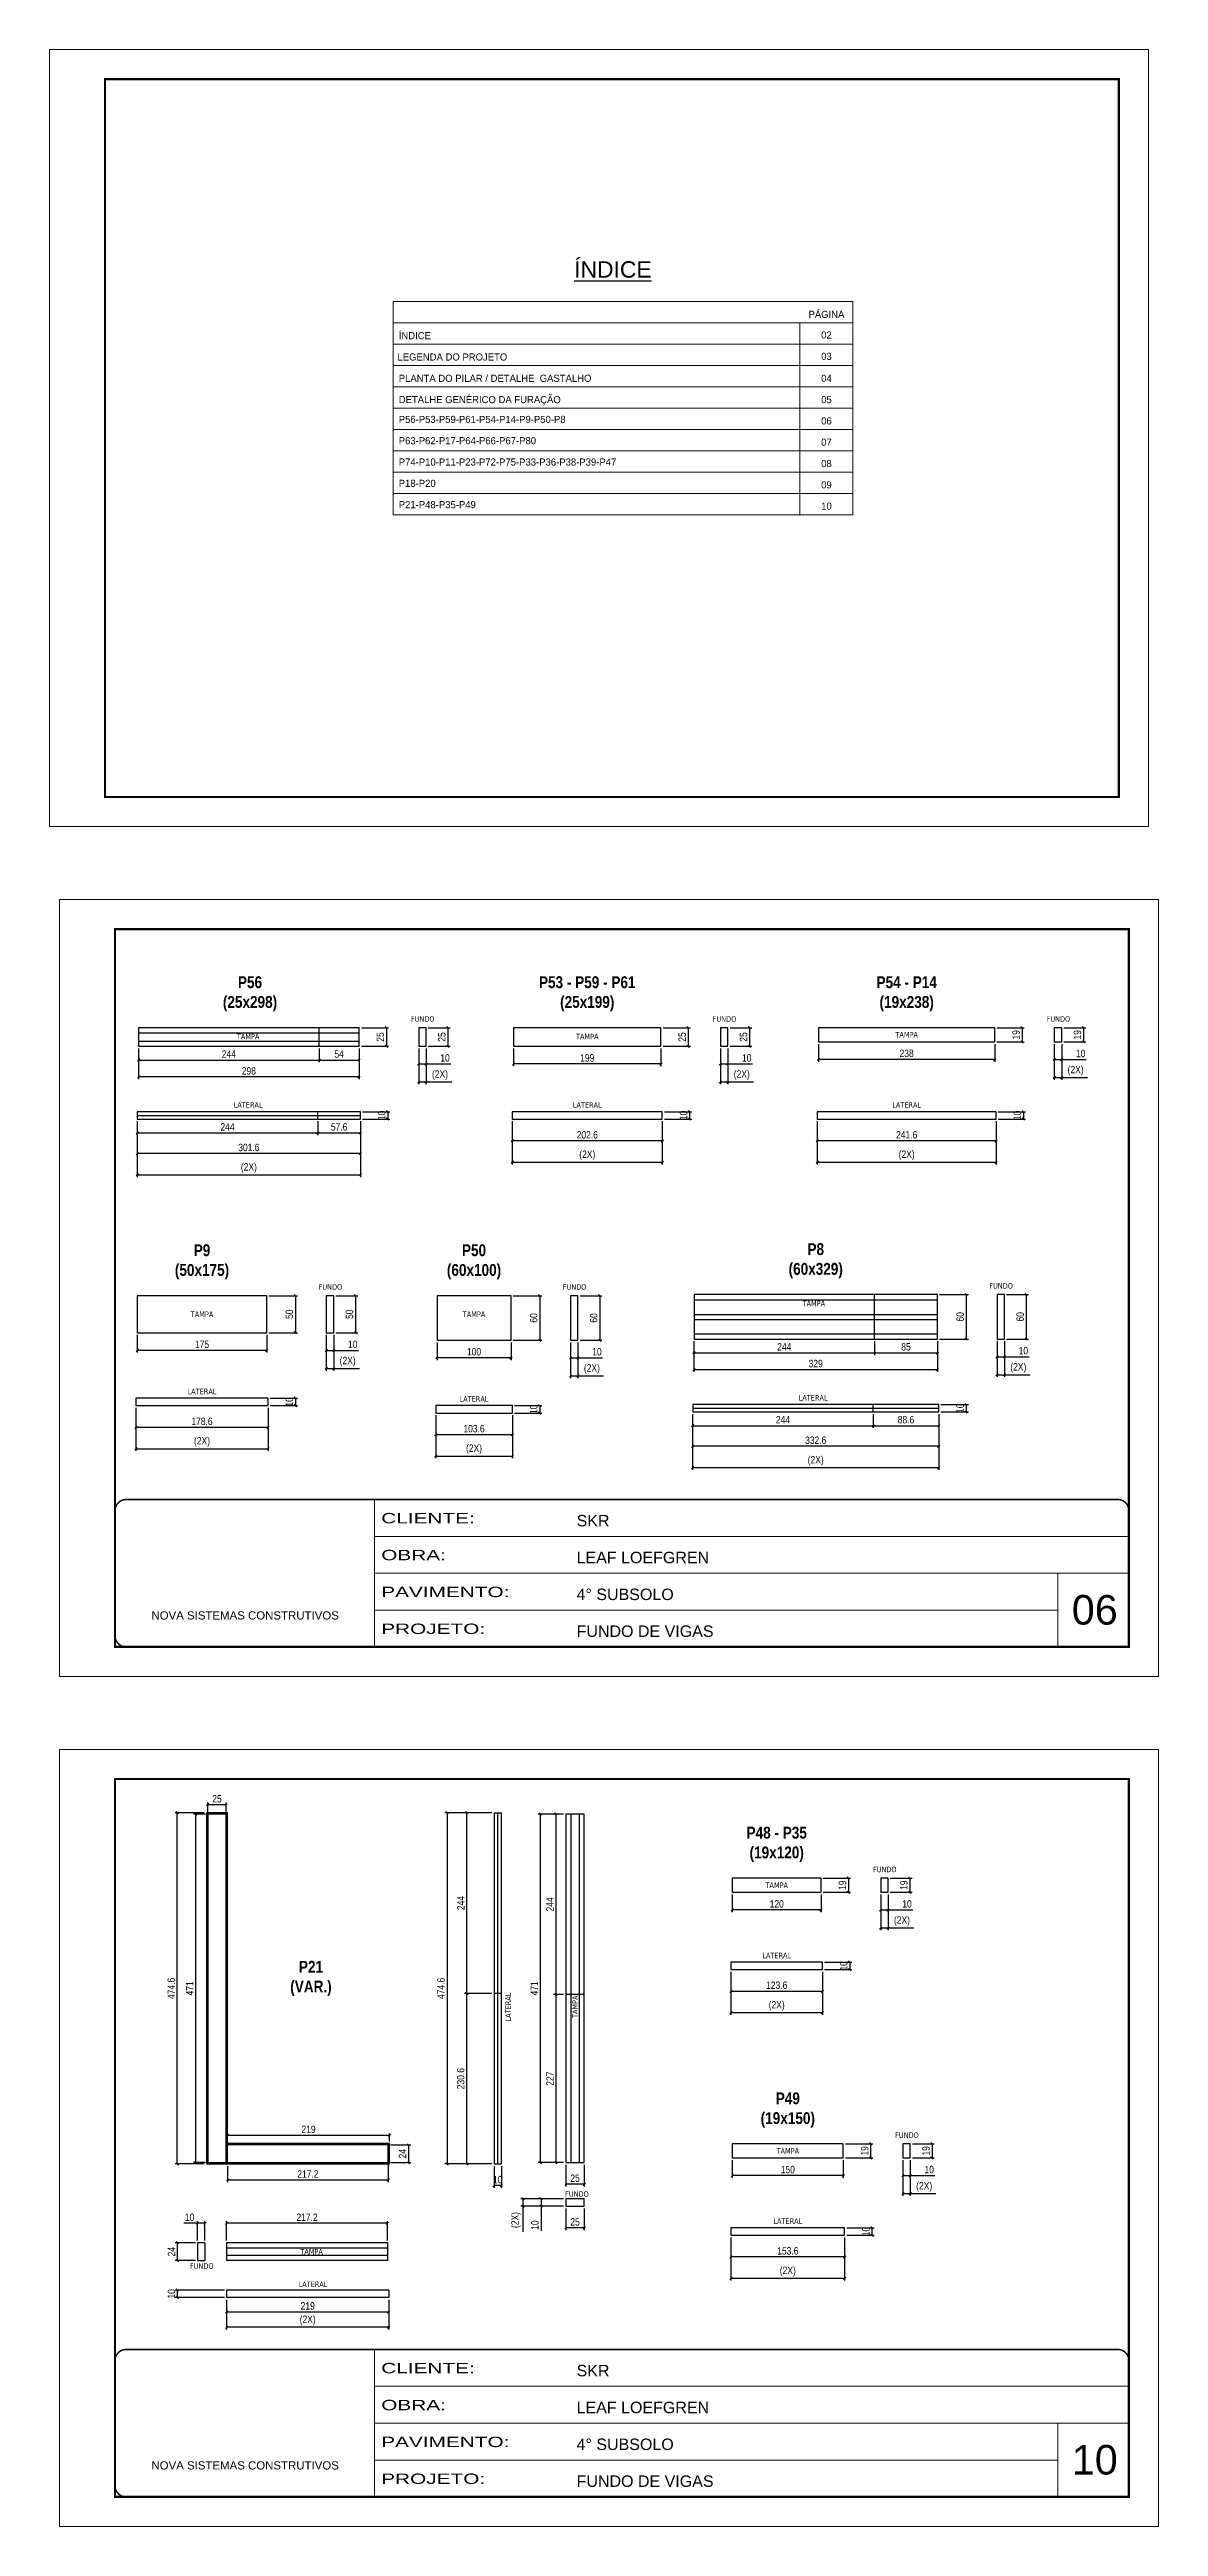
# Model space of a CAD drawing. Extents: x 1959 to 8212, y 239 to 4735.
# Drawn here: x 3544 to 5042, y 1388 to 4735 of the extents above; entities that cross this region are included whole.
import ezdxf
from ezdxf.enums import TextEntityAlignment as Align

# ---------------------------------------------------------------- set-up
doc = ezdxf.new("R2010")
doc.units = 0
doc.linetypes.add('CONTINUO', pattern=[0])
doc.linetypes.add('DASHED', pattern=[0.75, 0.5, -0.25])
for name, color, linetype, lineweight in [('CARIMBO', 255, 'Continuous', 9), ('Folhas', 255, 'Continuous', 9), ('SARRAFO DE PRESSAO', 251, 'DASHED', 9)]:
    doc.layers.add(name, color=color, linetype=linetype, lineweight=lineweight)
for name, color, linetype in [('COTA', 241, 'Continuous'), ('F-PILARES-S', 170, 'Continuous'), ('NOMENCLATURA', 7, 'Continuous'), ('Painéis', 200, 'Continuous'), ('SARR_2.2x10', 60, 'Continuous'), ('SARR_2.2x7', 40, 'Continuous'), ('texto', 7, 'Continuous')]:
    doc.layers.add(name, color=color, linetype=linetype)
doc.styles.add('ARIAL', font='arial.ttf')
doc.styles.add('COTA TECNICA', font='techl___.ttf', dxfattribs={"height": 10})
doc.styles.add('ROMANC', font='techb___.ttf', dxfattribs={"height": 2.5})
doc.styles.get("Standard").update_dxf_attribs({"font": 'arial.ttf'})
doc.styles.add('Tecnologia', font='')
doc.styles.get('Tecnologia').set_extended_font_data('Forgotten Futurist')
doc.dimstyles.new('PAINEL', dxfattribs={"dimtxt": 10, "dimasz": 3, "dimexe": 3, "dimexo": 3, "dimgap": 3, "dimtad": 1, "dimdec": 1, "dimzin": 12, "dimdsep": 46, "dimtxsty": 'COTA TECNICA', "dimblk1": 'OBLIQUE', "dimblk2": 'OBLIQUE', "dimsah": 1, "dimcen": 0.9, "dimclrd": 4, "dimclre": 4, "dimclrt": 240, "dimadec": 1, "dimazin": 3, "dimtfac": 1, "dimtdec": 1, "dimtmove": 0, "dimatfit": 3, "dimfxl": 1, "dimtolj": 1, "dimtzin": 12, "dimarcsym": 0})

msp = doc.modelspace()

# ---------------------------------------------------------------- texts
at = {"color": 0, "linetype": 'Continuous', "ltscale": 5, "style": 'ARIAL'}
msp.add_text('%%UÍNDICE', height=22.118, dxfattribs=at).set_placement((4305.06, 4426.97), align=Align.CENTER)
at = {"layer": 'CARIMBO'}
for s, height, style, p in [('ÍNDICE', 9.599, 'Tecnologia', (4015.66, 4343.75)), ('LEGENDA DO PROJETO', 9.5987, 'Tecnologia', (4013.95, 4314.96)), ('PLANTA DO PILAR / DETALHE  GASTALHO ', 9.5987, 'Tecnologia', (4015.66, 4286.16)), ('DETALHE GENÉRICO DA FURAÇÃO', 9.5987, 'Tecnologia', (4015.66, 4257.36)), ('P56-P53-P59-P61-P54-P14-P9-P50-P8', 9.5987, 'Tecnologia', (4015.66, 4230.62)), ('P63-P62-P17-P64-P66-P67-P80', 9.5987, 'Tecnologia', (4015.66, 4201.83)), ('P74-P10-P11-P23-P72-P75-P33-P36-P38-P39-P47', 9.5987, 'Tecnologia', (4015.66, 4173.03)), ('P18-P20', 9.599, 'Tecnologia', (4015.66, 4144.23)), ('P21-P48-P35-P49', 9.5987, 'Tecnologia', (4015.66, 4115.44)), ('06', 40, 'ARIAL', (4925.13, 2606.79)), ('10', 40, 'ARIAL', (4925.13, 1458.21))]:
    msp.add_text(s, height=height, dxfattribs=dict(at, style=style)).set_placement(p)
at = {"layer": 'CARIMBO', "style": 'Tecnologia'}
for s, p in [('PÁGINA', (4593.63, 4372.55)), ('02', (4593.63, 4344.72)), ('03', (4593.63, 4315.92)), ('04', (4593.63, 4286.16)), ('05', (4593.63, 4257.36)), ('06', (4593.63, 4228.57)), ('07', (4593.63, 4199.77)), ('08', (4593.63, 4170.97)), ('09', (4593.63, 4142.18)), ('10', (4593.63, 4113.38))]:
    msp.add_text(s, height=9.599, dxfattribs=at).set_placement(p, align=Align.CENTER)
at = {"layer": 'NOMENCLATURA', "char_height": 16, "attachment_point": 2, "style": 'ROMANC'}
for s, width, heights, insert in [('P56\\P(25x298)', 455.2937, [-46.6], (3814.65, 3482.86)), ('P53 - P59 - P61\\P(25x199)', 455.2937, [-46.69], (4270.35, 3482.86)), ('P54 - P14\\P(19x238)', 455.2937, [-46.6], (4702.04, 3482.86)), ('P9\\P(50x175)', 455.2937, [-46.69], (3749.8, 3120.68)), ('P50\\P(60x100)', 455.2937, [-46.6], (4117.36, 3120.68)), ('P8\\P(60x329)', 455.2937, [-46.67], (4579.14, 3122.18)), ('P48 - P35\\P(19x120)', 455.2937, [-46.67], (4526.42, 2333.6)), ('P21   \\P(VAR.)', 300.2766, [-46.6], (3897.03, 2152.37)), ('P49\\P(19x150)', 455.2937, [-46.69], (4541.42, 1974.58))]:
    msp.add_mtext_dynamic_manual_height_columns(s, width=width, gutter_width=1, heights=heights, dxfattribs=dict(at, insert=insert))
at = {"layer": 'texto', "color": 0, "char_height": 7.5, "attachment_point": 5}
for s, insert in [('{\\fTahoma|b0|i0|c0|p34;\\C4;FUNDO}', (4048.07, 3425.13)), ('{\\fTahoma|b0|i0|c0|p34;\\C4;FUNDO}', (4455.82, 3425.13)), ('{\\fTahoma|b0|i0|c0|p34;\\C4;FUNDO}', (4907, 3425.13)), ('{\\fTahoma|b0|i0|c0|p34;\\C4;TAMPA}', (3812.1, 3401.39)), ('{\\fTahoma|b0|i0|c0|p34;\\C4;TAMPA}', (4270.35, 3401.39)), ('{\\fTahoma|b0|i0|c0|p34;\\C4;TAMPA}', (4702.04, 3403.84)), ('{\\fTahoma|b0|i0|c0|p34;\\C4;LATERAL}', (3812.1, 3308.94)), ('{\\fTahoma|b0|i0|c0|p34;\\C4;LATERAL}', (4270.35, 3308.94)), ('{\\fTahoma|b0|i0|c0|p34;\\C4;LATERAL}', (4702.04, 3308.94)), ('{\\fTahoma|b0|i0|c0|p34;\\C4;FUNDO}', (3923.27, 3062.95)), ('{\\fTahoma|b0|i0|c0|p34;\\C4;FUNDO}', (4253.33, 3062.95)), ('{\\fTahoma|b0|i0|c0|p34;\\C4;FUNDO}', (4829.61, 3064.45)), ('{\\fTahoma|b0|i0|c0|p34;\\C4;TAMPA}', (3749.8, 3026.16)), ('{\\fTahoma|b0|i0|c0|p34;\\C4;TAMPA}', (4117.36, 3026.16)), ('{\\fTahoma|b0|i0|c0|p34;\\C4;TAMPA}', (4576.6, 3040.71)), ('{\\fTahoma|b0|i0|c0|p34;\\C4;LATERAL}', (3749.8, 2921.77)), ('{\\fTahoma|b0|i0|c0|p34;\\C4;LATERAL}', (4117.36, 2911.77)), ('{\\fTahoma|b0|i0|c0|p34;\\C4;LATERAL}', (4575.63, 2913.27)), ('{\\fTahoma|b0|i0|c0|p34;\\C4;FUNDO}', (4672.38, 2275.87)), ('{\\fTahoma|b0|i0|c0|p34;\\C4;TAMPA}', (4526.42, 2254.57)), ('{\\fTahoma|b0|i0|c0|p34;\\C4;LATERAL}', (4526.42, 2159.68)), ('{\\fTahoma|b0|i0|c0|p34;\\C4;FUNDO}', (4702.38, 1916.85)), ('{\\fTahoma|b0|i0|c0|p34;\\C4;TAMPA}', (4541.42, 1895.56)), ('{\\fTahoma|b0|i0|c0|p34;\\C4;FUNDO}', (4256.48, 1837.23)), ('{\\fTahoma|b0|i0|c0|p34;\\C4;LATERAL}', (4541.42, 1800.66)), ('{\\fTahoma|b0|i0|c0|p34;\\C4;FUNDO}', (3749.47, 1739.97)), ('{\\fTahoma|b0|i0|c0|p34;\\C4;TAMPA}', (3897.85, 1759.3)), ('{\\fTahoma|b0|i0|c0|p34;\\C4;LATERAL}', (3899.79, 1715.3))]:
    msp.add_mtext(s, dxfattribs=dict(at, insert=insert))
at = {"layer": 'texto', "color": 0, "char_height": 7.5, "attachment_point": 5, "rotation": 90}
for s, insert in [('{\\fTahoma|b0|i0|c0|p34;\\C4;LATERAL}', (4163.53, 2089.97)), ('{\\fTahoma|b0|i0|c0|p34;\\C4;TAMPA}', (4253.9, 2090.34))]:
    msp.add_mtext(s, dxfattribs=dict(at, insert=insert))

# ---------------------------------------------------------------- blocks, each defined once
blk = doc.blocks.new('9999999999')
at = {"color": 30, "linetype": 'CONTINUO'}
for p, q in [((98564.6, 34230.2), (98564.6, 34429.4)), ((98564.6, 34379.6), (99584, 34379.6)), ((98564.6, 34329.8), (99488, 34329.8)), ((99584, 34329.8), (99488, 34329.8)), ((99488, 34329.8), (99488, 34230.2)), ((98564.6, 34280), (99488, 34280))]:
    blk.add_line(p, q, dxfattribs=at)
at = {"color": 30, "linetype": 'CONTINUO', "const_width": 2}
blk.add_lwpolyline([(99584, 34230.2), (99584, 34414.4, 0.414214), (99569, 34429.4), (98229, 34429.4, 0.414214), (98214, 34414.4), (98214, 34245.2, 0.414214), (98229, 34230.2), (99584, 34230.2)], format="xyb", dxfattribs=at)
at = {"layer": 'Folhas'}
blk.add_lwpolyline([(98139, 34190.2), (99624, 34190.2), (99624, 35240.2), (98139, 35240.2)], close=True, dxfattribs=at)
at = {"layer": 'Folhas', "color": 30, "const_width": 3}
blk.add_lwpolyline([(98214, 34230.2), (99584, 34230.2), (99584, 35200.2), (98214, 35200.2)], close=True, dxfattribs=at)
at = {"color": 7, "linetype": 'Continuous', "ltscale": 5, "style": 'ARIAL'}
for s, height, p in [('SKR', 15.48, (98837.7, 34393.1)), ('LEAF LOEFGREN', 15.483, (98837.7, 34343.3)), ('4° SUBSOLO', 15.48, (98837.7, 34293.5)), ('NOVA SISTEMAS CONSTRUTIVOS', 11.059, (98263.2, 34267.2)), ('FUNDO DE VIGAS', 15.483, (98837.7, 34243.7))]:
    blk.add_text(s, height=height, dxfattribs=at).set_placement(p)
at = {"layer": 'Folhas', "color": 7, "style": 'Tecnologia', "width": 1.5}
for s, p in [('CLIENTE:', (98573.7, 34397.2)), ('OBRA:', (98573.7, 34347.3)), ('PAVIMENTO:', (98573.7, 34297.5)), ('PROJETO:', (98573.7, 34247.7))]:
    blk.add_text(s, height=14, dxfattribs=at).set_placement(p)
blk = doc.blocks.new('_Oblique')
at = {"color": 0, "linetype": 'ByBlock', "lineweight": -2}
blk.add_line((-0.5, -0.5), (0.5, 0.5), dxfattribs=at)
blk = doc.blocks.new('*D223')
at = {"layer": 'COTA', "color": 4, "linetype": 'ByBlock', "lineweight": -2, "transparency": 16777216}
for p, q in [((3662.3, 3286.9), (3662.3, 3240.3)), ((3963.9, 3286.9), (3963.9, 3240.3)), ((3963.9, 3243.3), (3662.3, 3243.3))]:
    blk.add_line(p, q, dxfattribs=at)
at = {"layer": 'Defpoints', "color": 0, "linetype": 'ByBlock', "transparency": 16777216}
for p in [(3662.3, 3289.9), (3963.9, 3289.9), (3662.3, 3243.3)]:
    blk.add_point(p, dxfattribs=at)
at = {"layer": 'COTA', "color": 4, "linetype": 'ByBlock', "lineweight": -2, "transparency": 16777216, "xscale": 3, "yscale": 3, "zscale": 3, "rotation": 180}
blk.add_blockref('_Oblique', (3662.3, 3243.3), dxfattribs=at)
at = {"layer": 'COTA', "color": 4, "linetype": 'ByBlock', "lineweight": -2, "transparency": 16777216, "xscale": 3, "yscale": 3, "zscale": 3}
blk.add_blockref('_Oblique', (3963.9, 3243.3), dxfattribs=at)
at = {"layer": 'COTA', "color": 240, "linetype": 'ByBlock', "transparency": 16777216, "insert": (3813.1, 3251.5), "char_height": 10, "attachment_point": 5, "style": 'COTA TECNICA'}
blk.add_mtext('\\A1;301.6', dxfattribs=at)
blk = doc.blocks.new('*D224')
at = {"layer": 'COTA', "color": 4, "linetype": 'ByBlock', "lineweight": -2, "transparency": 16777216}
for p, q in [((3966.9, 3299.9), (4003.8, 3299.9)), ((3966.9, 3289.9), (4003.8, 3289.9)), ((4000.8, 3299.9), (4000.8, 3289.9))]:
    blk.add_line(p, q, dxfattribs=at)
at = {"layer": 'Defpoints', "color": 0, "linetype": 'ByBlock', "transparency": 16777216}
for p in [(3963.9, 3299.9), (3963.9, 3289.9), (4000.8, 3289.9)]:
    blk.add_point(p, dxfattribs=at)
at = {"layer": 'COTA', "color": 4, "linetype": 'ByBlock', "lineweight": -2, "transparency": 16777216, "xscale": 3, "yscale": 3, "zscale": 3}
for p, rotation in [((4000.8, 3299.9), 90), ((4000.8, 3289.9), 270)]:
    blk.add_blockref('_Oblique', p, dxfattribs=dict(at, rotation=rotation))
at = {"layer": 'COTA', "color": 240, "linetype": 'ByBlock', "transparency": 16777216, "insert": (3992.7, 3294.9), "char_height": 10, "attachment_point": 5, "rotation": 90, "style": 'COTA TECNICA'}
blk.add_mtext('\\A1;10', dxfattribs=at)
blk = doc.blocks.new('*D225')
at = {"layer": 'COTA', "color": 4, "linetype": 'ByBlock', "lineweight": -2, "transparency": 16777216}
for p, q in [((3662.3, 3286.9), (3662.3, 3211.6)), ((3963.9, 3286.9), (3963.9, 3211.6)), ((3662.3, 3214.6), (3963.9, 3214.6))]:
    blk.add_line(p, q, dxfattribs=at)
at = {"layer": 'Defpoints', "color": 0, "linetype": 'ByBlock', "transparency": 16777216}
for p in [(3662.3, 3289.9), (3963.9, 3289.9), (3963.9, 3214.6)]:
    blk.add_point(p, dxfattribs=at)
at = {"layer": 'COTA', "color": 4, "linetype": 'ByBlock', "lineweight": -2, "transparency": 16777216, "xscale": 3, "yscale": 3, "zscale": 3, "rotation": 180}
blk.add_blockref('_Oblique', (3662.3, 3214.6), dxfattribs=at)
at = {"layer": 'COTA', "color": 4, "linetype": 'ByBlock', "lineweight": -2, "transparency": 16777216, "xscale": 3, "yscale": 3, "zscale": 3}
blk.add_blockref('_Oblique', (3963.9, 3214.6), dxfattribs=at)
at = {"layer": 'COTA', "color": 240, "linetype": 'ByBlock', "transparency": 16777216, "insert": (3813.1, 3223.8), "char_height": 10, "attachment_point": 5, "style": 'COTA TECNICA'}
blk.add_mtext('\\A1;(2X)', dxfattribs=at)
blk = doc.blocks.new('*D226')
at = {"layer": 'COTA', "color": 4, "linetype": 'ByBlock', "lineweight": -2, "transparency": 16777216}
for p, q in [((4055.6, 3413.3), (4085, 3413.3)), ((4055.6, 3388.3), (4085, 3388.3)), ((4082, 3413.3), (4082, 3388.3))]:
    blk.add_line(p, q, dxfattribs=at)
at = {"layer": 'Defpoints', "color": 0, "linetype": 'ByBlock', "transparency": 16777216}
for p in [(4052.6, 3413.3), (4052.6, 3388.3), (4082, 3388.3)]:
    blk.add_point(p, dxfattribs=at)
at = {"layer": 'COTA', "color": 4, "linetype": 'ByBlock', "lineweight": -2, "transparency": 16777216, "xscale": 3, "yscale": 3, "zscale": 3}
for p, rotation in [((4082, 3413.3), 90), ((4082, 3388.3), 270)]:
    blk.add_blockref('_Oblique', p, dxfattribs=dict(at, rotation=rotation))
at = {"layer": 'COTA', "color": 240, "linetype": 'ByBlock', "transparency": 16777216, "insert": (4073.9, 3400.8), "char_height": 10, "attachment_point": 5, "rotation": 90, "style": 'COTA TECNICA'}
blk.add_mtext('\\A1;25', dxfattribs=at)
blk = doc.blocks.new('*D249')
at = {"layer": 'COTA', "color": 4, "linetype": 'ByBlock', "lineweight": -2, "transparency": 16777216}
for p, q in [((3965.1, 3413.3), (4002, 3413.3)), ((3965.1, 3388.3), (4002, 3388.3)), ((3999, 3413.3), (3999, 3388.3))]:
    blk.add_line(p, q, dxfattribs=at)
at = {"layer": 'Defpoints', "color": 0, "linetype": 'ByBlock', "transparency": 16777216}
for p in [(3962.1, 3413.3), (3962.1, 3388.3), (3999, 3388.3)]:
    blk.add_point(p, dxfattribs=at)
at = {"layer": 'COTA', "color": 4, "linetype": 'ByBlock', "lineweight": -2, "transparency": 16777216, "xscale": 3, "yscale": 3, "zscale": 3}
for p, rotation in [((3999, 3413.3), 90), ((3999, 3388.3), 270)]:
    blk.add_blockref('_Oblique', p, dxfattribs=dict(at, rotation=rotation))
at = {"layer": 'COTA', "color": 240, "linetype": 'ByBlock', "transparency": 16777216, "insert": (3990.9, 3400.8), "char_height": 10, "attachment_point": 5, "rotation": 90, "style": 'COTA TECNICA'}
blk.add_mtext('\\A1;25', dxfattribs=at)
blk = doc.blocks.new('*D250')
at = {"layer": 'COTA', "color": 4, "linetype": 'ByBlock', "lineweight": -2, "transparency": 16777216}
for p, q in [((3664.1, 3385.3), (3664.1, 3343.9)), ((3962.1, 3385.3), (3962.1, 3343.9)), ((3962.1, 3346.9), (3664.1, 3346.9))]:
    blk.add_line(p, q, dxfattribs=at)
at = {"layer": 'Defpoints', "color": 0, "linetype": 'ByBlock', "transparency": 16777216}
for p in [(3664.1, 3388.3), (3962.1, 3388.3), (3664.1, 3346.9)]:
    blk.add_point(p, dxfattribs=at)
at = {"layer": 'COTA', "color": 4, "linetype": 'ByBlock', "lineweight": -2, "transparency": 16777216, "xscale": 3, "yscale": 3, "zscale": 3, "rotation": 180}
blk.add_blockref('_Oblique', (3664.1, 3346.9), dxfattribs=at)
at = {"layer": 'COTA', "color": 4, "linetype": 'ByBlock', "lineweight": -2, "transparency": 16777216, "xscale": 3, "yscale": 3, "zscale": 3}
blk.add_blockref('_Oblique', (3962.1, 3346.9), dxfattribs=at)
at = {"layer": 'COTA', "color": 240, "linetype": 'ByBlock', "transparency": 16777216, "insert": (3813.1, 3355), "char_height": 10, "attachment_point": 5, "style": 'COTA TECNICA'}
blk.add_mtext('\\A1;298', dxfattribs=at)
blk = doc.blocks.new('*D251')
at = {"layer": 'COTA', "color": 4, "linetype": 'ByBlock', "lineweight": -2, "transparency": 16777216}
for p, q in [((4042.6, 3385.3), (4042.6, 3361.4)), ((4052.6, 3385.3), (4052.6, 3361.4)), ((4042.6, 3364.4), (4052.6, 3364.4)), ((4052.6, 3364.4), (4085.9, 3364.4))]:
    blk.add_line(p, q, dxfattribs=at)
at = {"layer": 'Defpoints', "color": 0, "linetype": 'ByBlock', "transparency": 16777216}
for p in [(4042.6, 3388.3), (4052.6, 3388.3), (4042.6, 3364.4)]:
    blk.add_point(p, dxfattribs=at)
at = {"layer": 'COTA', "color": 4, "linetype": 'ByBlock', "lineweight": -2, "transparency": 16777216, "xscale": 3, "yscale": 3, "zscale": 3, "rotation": 180}
blk.add_blockref('_Oblique', (4042.6, 3364.4), dxfattribs=at)
at = {"layer": 'COTA', "color": 4, "linetype": 'ByBlock', "lineweight": -2, "transparency": 16777216, "xscale": 3, "yscale": 3, "zscale": 3}
blk.add_blockref('_Oblique', (4052.6, 3364.4), dxfattribs=at)
at = {"layer": 'COTA', "color": 240, "linetype": 'ByBlock', "transparency": 16777216, "insert": (4078.2, 3372.5), "char_height": 10, "attachment_point": 5, "style": 'COTA TECNICA'}
blk.add_mtext('\\A1;10', dxfattribs=at)
blk = doc.blocks.new('*D252')
at = {"layer": 'COTA', "color": 4, "linetype": 'ByBlock', "lineweight": -2, "transparency": 16777216}
for p, q in [((4042.6, 3385.3), (4042.6, 3337.1)), ((4052.6, 3385.3), (4052.6, 3337.1)), ((4042.6, 3340.1), (4052.6, 3340.1)), ((4052.6, 3340.1), (4087.2, 3340.1))]:
    blk.add_line(p, q, dxfattribs=at)
at = {"layer": 'Defpoints', "color": 0, "linetype": 'ByBlock', "transparency": 16777216}
for p in [(4042.6, 3388.3), (4052.6, 3388.3), (4052.6, 3340.1)]:
    blk.add_point(p, dxfattribs=at)
at = {"layer": 'COTA', "color": 4, "linetype": 'ByBlock', "lineweight": -2, "transparency": 16777216, "xscale": 3, "yscale": 3, "zscale": 3, "rotation": 180}
blk.add_blockref('_Oblique', (4042.6, 3340.1), dxfattribs=at)
at = {"layer": 'COTA', "color": 4, "linetype": 'ByBlock', "lineweight": -2, "transparency": 16777216, "xscale": 3, "yscale": 3, "zscale": 3}
blk.add_blockref('_Oblique', (4052.6, 3340.1), dxfattribs=at)
at = {"layer": 'COTA', "color": 240, "linetype": 'ByBlock', "transparency": 16777216, "insert": (4071.4, 3349.3), "char_height": 10, "attachment_point": 5, "style": 'COTA TECNICA'}
blk.add_mtext('\\A1;(2X)', dxfattribs=at)
blk = doc.blocks.new('*D253')
at = {"layer": 'COTA', "color": 4, "linetype": 'ByBlock', "lineweight": -2, "transparency": 16777216}
for p, q in [((3664.1, 3385.3), (3664.1, 3366.7)), ((3908.1, 3385.3), (3908.1, 3366.7)), ((3664.1, 3369.7), (3908.1, 3369.7))]:
    blk.add_line(p, q, dxfattribs=at)
at = {"layer": 'Defpoints', "color": 0, "linetype": 'ByBlock', "transparency": 16777216}
for p in [(3664.1, 3388.3), (3908.1, 3388.3), (3908.1, 3369.7)]:
    blk.add_point(p, dxfattribs=at)
at = {"layer": 'COTA', "color": 4, "linetype": 'ByBlock', "lineweight": -2, "transparency": 16777216, "xscale": 3, "yscale": 3, "zscale": 3, "rotation": 180}
blk.add_blockref('_Oblique', (3664.1, 3369.7), dxfattribs=at)
at = {"layer": 'COTA', "color": 4, "linetype": 'ByBlock', "lineweight": -2, "transparency": 16777216, "xscale": 3, "yscale": 3, "zscale": 3}
blk.add_blockref('_Oblique', (3908.1, 3369.7), dxfattribs=at)
at = {"layer": 'COTA', "color": 240, "linetype": 'ByBlock', "transparency": 16777216, "insert": (3786.1, 3377.8), "char_height": 10, "attachment_point": 5, "style": 'COTA TECNICA'}
blk.add_mtext('\\A1;244', dxfattribs=at)
blk = doc.blocks.new('*D254')
at = {"layer": 'COTA', "color": 4, "linetype": 'ByBlock', "lineweight": -2, "transparency": 16777216}
for p, q in [((3908.1, 3385.3), (3908.1, 3366.7)), ((3962.1, 3385.3), (3962.1, 3366.7)), ((3908.1, 3369.7), (3962.1, 3369.7))]:
    blk.add_line(p, q, dxfattribs=at)
at = {"layer": 'Defpoints', "color": 0, "linetype": 'ByBlock', "transparency": 16777216}
for p in [(3908.1, 3388.3), (3962.1, 3388.3), (3962.1, 3369.7)]:
    blk.add_point(p, dxfattribs=at)
at = {"layer": 'COTA', "color": 4, "linetype": 'ByBlock', "lineweight": -2, "transparency": 16777216, "xscale": 3, "yscale": 3, "zscale": 3, "rotation": 180}
blk.add_blockref('_Oblique', (3908.1, 3369.7), dxfattribs=at)
at = {"layer": 'COTA', "color": 4, "linetype": 'ByBlock', "lineweight": -2, "transparency": 16777216, "xscale": 3, "yscale": 3, "zscale": 3}
blk.add_blockref('_Oblique', (3962.1, 3369.7), dxfattribs=at)
at = {"layer": 'COTA', "color": 240, "linetype": 'ByBlock', "transparency": 16777216, "insert": (3935.1, 3377.8), "char_height": 10, "attachment_point": 5, "style": 'COTA TECNICA'}
blk.add_mtext('\\A1;54', dxfattribs=at)
blk = doc.blocks.new('*D19')
at = {"layer": 'COTA', "color": 4, "linetype": 'ByBlock', "lineweight": -2, "transparency": 16777216}
for p, q in [((3662.3, 3286.9), (3662.3, 3268.2)), ((3906.3, 3286.9), (3906.3, 3268.2)), ((3662.3, 3271.2), (3906.3, 3271.2))]:
    blk.add_line(p, q, dxfattribs=at)
at = {"layer": 'Defpoints', "color": 0, "linetype": 'ByBlock', "transparency": 16777216}
for p in [(3662.3, 3289.9), (3906.3, 3289.9), (3906.3, 3271.2)]:
    blk.add_point(p, dxfattribs=at)
at = {"layer": 'COTA', "color": 4, "linetype": 'ByBlock', "lineweight": -2, "transparency": 16777216, "xscale": 3, "yscale": 3, "zscale": 3, "rotation": 180}
blk.add_blockref('_Oblique', (3662.3, 3271.2), dxfattribs=at)
at = {"layer": 'COTA', "color": 4, "linetype": 'ByBlock', "lineweight": -2, "transparency": 16777216, "xscale": 3, "yscale": 3, "zscale": 3}
blk.add_blockref('_Oblique', (3906.3, 3271.2), dxfattribs=at)
at = {"layer": 'COTA', "color": 240, "linetype": 'ByBlock', "transparency": 16777216, "insert": (3784.3, 3279.3), "char_height": 10, "attachment_point": 5, "style": 'COTA TECNICA'}
blk.add_mtext('\\A1;244', dxfattribs=at)
blk = doc.blocks.new('*D20')
at = {"layer": 'COTA', "color": 4, "linetype": 'ByBlock', "lineweight": -2, "transparency": 16777216}
for p, q in [((3906.3, 3286.9), (3906.3, 3268.2)), ((3963.9, 3286.9), (3963.9, 3268.2)), ((3906.3, 3271.2), (3963.9, 3271.2))]:
    blk.add_line(p, q, dxfattribs=at)
at = {"layer": 'Defpoints', "color": 0, "linetype": 'ByBlock', "transparency": 16777216}
for p in [(3906.3, 3289.9), (3963.9, 3289.9), (3963.9, 3271.2)]:
    blk.add_point(p, dxfattribs=at)
at = {"layer": 'COTA', "color": 4, "linetype": 'ByBlock', "lineweight": -2, "transparency": 16777216, "xscale": 3, "yscale": 3, "zscale": 3, "rotation": 180}
blk.add_blockref('_Oblique', (3906.3, 3271.2), dxfattribs=at)
at = {"layer": 'COTA', "color": 4, "linetype": 'ByBlock', "lineweight": -2, "transparency": 16777216, "xscale": 3, "yscale": 3, "zscale": 3}
blk.add_blockref('_Oblique', (3963.9, 3271.2), dxfattribs=at)
at = {"layer": 'COTA', "color": 240, "linetype": 'ByBlock', "transparency": 16777216, "insert": (3935.1, 3279.3), "char_height": 10, "attachment_point": 5, "style": 'COTA TECNICA'}
blk.add_mtext('\\A1;57.6', dxfattribs=at)
blk = doc.blocks.new('*D255')
at = {"layer": 'COTA', "color": 4, "linetype": 'ByBlock', "lineweight": -2, "transparency": 16777216}
for p, q in [((4169.1, 3286.9), (4169.1, 3257.5)), ((4371.7, 3286.9), (4371.7, 3257.5)), ((4371.7, 3260.5), (4169.1, 3260.5))]:
    blk.add_line(p, q, dxfattribs=at)
at = {"layer": 'Defpoints', "color": 0, "linetype": 'ByBlock', "transparency": 16777216}
for p in [(4169.1, 3289.9), (4371.7, 3289.9), (4169.1, 3260.5)]:
    blk.add_point(p, dxfattribs=at)
at = {"layer": 'COTA', "color": 4, "linetype": 'ByBlock', "lineweight": -2, "transparency": 16777216, "xscale": 3, "yscale": 3, "zscale": 3, "rotation": 180}
blk.add_blockref('_Oblique', (4169.1, 3260.5), dxfattribs=at)
at = {"layer": 'COTA', "color": 4, "linetype": 'ByBlock', "lineweight": -2, "transparency": 16777216, "xscale": 3, "yscale": 3, "zscale": 3}
blk.add_blockref('_Oblique', (4371.7, 3260.5), dxfattribs=at)
at = {"layer": 'COTA', "color": 240, "linetype": 'ByBlock', "transparency": 16777216, "insert": (4270.4, 3268.6), "char_height": 10, "attachment_point": 5, "style": 'COTA TECNICA'}
blk.add_mtext('\\A1;202.6', dxfattribs=at)
blk = doc.blocks.new('*D256')
at = {"layer": 'COTA', "color": 4, "linetype": 'ByBlock', "lineweight": -2, "transparency": 16777216}
for p, q in [((4374.7, 3299.9), (4411.6, 3299.9)), ((4374.7, 3289.9), (4411.6, 3289.9)), ((4408.6, 3299.9), (4408.6, 3289.9))]:
    blk.add_line(p, q, dxfattribs=at)
at = {"layer": 'Defpoints', "color": 0, "linetype": 'ByBlock', "transparency": 16777216}
for p in [(4371.7, 3299.9), (4371.7, 3289.9), (4408.6, 3289.9)]:
    blk.add_point(p, dxfattribs=at)
at = {"layer": 'COTA', "color": 4, "linetype": 'ByBlock', "lineweight": -2, "transparency": 16777216, "xscale": 3, "yscale": 3, "zscale": 3}
for p, rotation in [((4408.6, 3299.9), 90), ((4408.6, 3289.9), 270)]:
    blk.add_blockref('_Oblique', p, dxfattribs=dict(at, rotation=rotation))
at = {"layer": 'COTA', "color": 240, "linetype": 'ByBlock', "transparency": 16777216, "insert": (4400.5, 3294.9), "char_height": 10, "attachment_point": 5, "rotation": 90, "style": 'COTA TECNICA'}
blk.add_mtext('\\A1;10', dxfattribs=at)
blk = doc.blocks.new('*D257')
at = {"layer": 'COTA', "color": 4, "linetype": 'ByBlock', "lineweight": -2, "transparency": 16777216}
for p, q in [((4169.1, 3286.9), (4169.1, 3228.7)), ((4371.7, 3286.9), (4371.7, 3228.7)), ((4169.1, 3231.7), (4371.7, 3231.7))]:
    blk.add_line(p, q, dxfattribs=at)
at = {"layer": 'Defpoints', "color": 0, "linetype": 'ByBlock', "transparency": 16777216}
for p in [(4169.1, 3289.9), (4371.7, 3289.9), (4371.7, 3231.7)]:
    blk.add_point(p, dxfattribs=at)
at = {"layer": 'COTA', "color": 4, "linetype": 'ByBlock', "lineweight": -2, "transparency": 16777216, "xscale": 3, "yscale": 3, "zscale": 3, "rotation": 180}
blk.add_blockref('_Oblique', (4169.1, 3231.7), dxfattribs=at)
at = {"layer": 'COTA', "color": 4, "linetype": 'ByBlock', "lineweight": -2, "transparency": 16777216, "xscale": 3, "yscale": 3, "zscale": 3}
blk.add_blockref('_Oblique', (4371.7, 3231.7), dxfattribs=at)
at = {"layer": 'COTA', "color": 240, "linetype": 'ByBlock', "transparency": 16777216, "insert": (4270.4, 3240.9), "char_height": 10, "attachment_point": 5, "style": 'COTA TECNICA'}
blk.add_mtext('\\A1;(2X)', dxfattribs=at)
blk = doc.blocks.new('*D258')
at = {"layer": 'COTA', "color": 4, "linetype": 'ByBlock', "lineweight": -2, "transparency": 16777216}
for p, q in [((4463.3, 3413.3), (4492.7, 3413.3)), ((4463.3, 3388.3), (4492.7, 3388.3)), ((4489.7, 3413.3), (4489.7, 3388.3))]:
    blk.add_line(p, q, dxfattribs=at)
at = {"layer": 'Defpoints', "color": 0, "linetype": 'ByBlock', "transparency": 16777216}
for p in [(4460.3, 3413.3), (4460.3, 3388.3), (4489.7, 3388.3)]:
    blk.add_point(p, dxfattribs=at)
at = {"layer": 'COTA', "color": 4, "linetype": 'ByBlock', "lineweight": -2, "transparency": 16777216, "xscale": 3, "yscale": 3, "zscale": 3}
for p, rotation in [((4489.7, 3413.3), 90), ((4489.7, 3388.3), 270)]:
    blk.add_blockref('_Oblique', p, dxfattribs=dict(at, rotation=rotation))
at = {"layer": 'COTA', "color": 240, "linetype": 'ByBlock', "transparency": 16777216, "insert": (4481.6, 3400.8), "char_height": 10, "attachment_point": 5, "rotation": 90, "style": 'COTA TECNICA'}
blk.add_mtext('\\A1;25', dxfattribs=at)
blk = doc.blocks.new('*D259')
at = {"layer": 'COTA', "color": 4, "linetype": 'ByBlock', "lineweight": -2, "transparency": 16777216}
for p, q in [((4372.9, 3413.3), (4409.8, 3413.3)), ((4372.9, 3388.3), (4409.8, 3388.3)), ((4406.8, 3413.3), (4406.8, 3388.3))]:
    blk.add_line(p, q, dxfattribs=at)
at = {"layer": 'Defpoints', "color": 0, "linetype": 'ByBlock', "transparency": 16777216}
for p in [(4369.9, 3413.3), (4369.9, 3388.3), (4406.8, 3388.3)]:
    blk.add_point(p, dxfattribs=at)
at = {"layer": 'COTA', "color": 4, "linetype": 'ByBlock', "lineweight": -2, "transparency": 16777216, "xscale": 3, "yscale": 3, "zscale": 3}
for p, rotation in [((4406.8, 3413.3), 90), ((4406.8, 3388.3), 270)]:
    blk.add_blockref('_Oblique', p, dxfattribs=dict(at, rotation=rotation))
at = {"layer": 'COTA', "color": 240, "linetype": 'ByBlock', "transparency": 16777216, "insert": (4398.7, 3400.8), "char_height": 10, "attachment_point": 5, "rotation": 90, "style": 'COTA TECNICA'}
blk.add_mtext('\\A1;25', dxfattribs=at)
blk = doc.blocks.new('*D260')
at = {"layer": 'COTA', "color": 4, "linetype": 'ByBlock', "lineweight": -2, "transparency": 16777216}
for p, q in [((4170.9, 3385.3), (4170.9, 3361.4)), ((4369.9, 3385.3), (4369.9, 3361.4)), ((4369.9, 3364.4), (4170.9, 3364.4))]:
    blk.add_line(p, q, dxfattribs=at)
at = {"layer": 'Defpoints', "color": 0, "linetype": 'ByBlock', "transparency": 16777216}
for p in [(4170.9, 3388.3), (4369.9, 3388.3), (4170.9, 3364.4)]:
    blk.add_point(p, dxfattribs=at)
at = {"layer": 'COTA', "color": 4, "linetype": 'ByBlock', "lineweight": -2, "transparency": 16777216, "xscale": 3, "yscale": 3, "zscale": 3, "rotation": 180}
blk.add_blockref('_Oblique', (4170.9, 3364.4), dxfattribs=at)
at = {"layer": 'COTA', "color": 4, "linetype": 'ByBlock', "lineweight": -2, "transparency": 16777216, "xscale": 3, "yscale": 3, "zscale": 3}
blk.add_blockref('_Oblique', (4369.9, 3364.4), dxfattribs=at)
at = {"layer": 'COTA', "color": 240, "linetype": 'ByBlock', "transparency": 16777216, "insert": (4270.4, 3372.5), "char_height": 10, "attachment_point": 5, "style": 'COTA TECNICA'}
blk.add_mtext('\\A1;199', dxfattribs=at)
blk = doc.blocks.new('*D261')
at = {"layer": 'COTA', "color": 4, "linetype": 'ByBlock', "lineweight": -2, "transparency": 16777216}
for p, q in [((4450.3, 3385.3), (4450.3, 3361.4)), ((4460.3, 3385.3), (4460.3, 3361.4)), ((4450.3, 3364.4), (4460.3, 3364.4)), ((4460.3, 3364.4), (4493.7, 3364.4))]:
    blk.add_line(p, q, dxfattribs=at)
at = {"layer": 'Defpoints', "color": 0, "linetype": 'ByBlock', "transparency": 16777216}
for p in [(4450.3, 3388.3), (4460.3, 3388.3), (4450.3, 3364.4)]:
    blk.add_point(p, dxfattribs=at)
at = {"layer": 'COTA', "color": 4, "linetype": 'ByBlock', "lineweight": -2, "transparency": 16777216, "xscale": 3, "yscale": 3, "zscale": 3, "rotation": 180}
blk.add_blockref('_Oblique', (4450.3, 3364.4), dxfattribs=at)
at = {"layer": 'COTA', "color": 4, "linetype": 'ByBlock', "lineweight": -2, "transparency": 16777216, "xscale": 3, "yscale": 3, "zscale": 3}
blk.add_blockref('_Oblique', (4460.3, 3364.4), dxfattribs=at)
at = {"layer": 'COTA', "color": 240, "linetype": 'ByBlock', "transparency": 16777216, "insert": (4485.9, 3372.5), "char_height": 10, "attachment_point": 5, "style": 'COTA TECNICA'}
blk.add_mtext('\\A1;10', dxfattribs=at)
blk = doc.blocks.new('*D262')
at = {"layer": 'COTA', "color": 4, "linetype": 'ByBlock', "lineweight": -2, "transparency": 16777216}
for p, q in [((4450.3, 3385.3), (4450.3, 3337.1)), ((4460.3, 3385.3), (4460.3, 3337.1)), ((4450.3, 3340.1), (4460.3, 3340.1)), ((4460.3, 3340.1), (4495, 3340.1))]:
    blk.add_line(p, q, dxfattribs=at)
at = {"layer": 'Defpoints', "color": 0, "linetype": 'ByBlock', "transparency": 16777216}
for p in [(4450.3, 3388.3), (4460.3, 3388.3), (4460.3, 3340.1)]:
    blk.add_point(p, dxfattribs=at)
at = {"layer": 'COTA', "color": 4, "linetype": 'ByBlock', "lineweight": -2, "transparency": 16777216, "xscale": 3, "yscale": 3, "zscale": 3, "rotation": 180}
blk.add_blockref('_Oblique', (4450.3, 3340.1), dxfattribs=at)
at = {"layer": 'COTA', "color": 4, "linetype": 'ByBlock', "lineweight": -2, "transparency": 16777216, "xscale": 3, "yscale": 3, "zscale": 3}
blk.add_blockref('_Oblique', (4460.3, 3340.1), dxfattribs=at)
at = {"layer": 'COTA', "color": 240, "linetype": 'ByBlock', "transparency": 16777216, "insert": (4479.2, 3349.3), "char_height": 10, "attachment_point": 5, "style": 'COTA TECNICA'}
blk.add_mtext('\\A1;(2X)', dxfattribs=at)
blk = doc.blocks.new('*D263')
at = {"layer": 'COTA', "color": 4, "linetype": 'ByBlock', "lineweight": -2, "transparency": 16777216}
for p, q in [((4581.2, 3286.9), (4581.2, 3257.5)), ((4822.8, 3286.9), (4822.8, 3257.5)), ((4822.8, 3260.5), (4581.2, 3260.5))]:
    blk.add_line(p, q, dxfattribs=at)
at = {"layer": 'Defpoints', "color": 0, "linetype": 'ByBlock', "transparency": 16777216}
for p in [(4581.2, 3289.9), (4822.8, 3289.9), (4581.2, 3260.5)]:
    blk.add_point(p, dxfattribs=at)
at = {"layer": 'COTA', "color": 4, "linetype": 'ByBlock', "lineweight": -2, "transparency": 16777216, "xscale": 3, "yscale": 3, "zscale": 3, "rotation": 180}
blk.add_blockref('_Oblique', (4581.2, 3260.5), dxfattribs=at)
at = {"layer": 'COTA', "color": 4, "linetype": 'ByBlock', "lineweight": -2, "transparency": 16777216, "xscale": 3, "yscale": 3, "zscale": 3}
blk.add_blockref('_Oblique', (4822.8, 3260.5), dxfattribs=at)
at = {"layer": 'COTA', "color": 240, "linetype": 'ByBlock', "transparency": 16777216, "insert": (4702, 3268.6), "char_height": 10, "attachment_point": 5, "style": 'COTA TECNICA'}
blk.add_mtext('\\A1;241.6', dxfattribs=at)
blk = doc.blocks.new('*D264')
at = {"layer": 'COTA', "color": 4, "linetype": 'ByBlock', "lineweight": -2, "transparency": 16777216}
for p, q in [((4825.8, 3299.9), (4862.8, 3299.9)), ((4825.8, 3289.9), (4862.8, 3289.9)), ((4859.8, 3299.9), (4859.8, 3289.9))]:
    blk.add_line(p, q, dxfattribs=at)
at = {"layer": 'Defpoints', "color": 0, "linetype": 'ByBlock', "transparency": 16777216}
for p in [(4822.8, 3299.9), (4822.8, 3289.9), (4859.8, 3289.9)]:
    blk.add_point(p, dxfattribs=at)
at = {"layer": 'COTA', "color": 4, "linetype": 'ByBlock', "lineweight": -2, "transparency": 16777216, "xscale": 3, "yscale": 3, "zscale": 3}
for p, rotation in [((4859.8, 3299.9), 90), ((4859.8, 3289.9), 270)]:
    blk.add_blockref('_Oblique', p, dxfattribs=dict(at, rotation=rotation))
at = {"layer": 'COTA', "color": 240, "linetype": 'ByBlock', "transparency": 16777216, "insert": (4851.7, 3294.9), "char_height": 10, "attachment_point": 5, "rotation": 90, "style": 'COTA TECNICA'}
blk.add_mtext('\\A1;10', dxfattribs=at)
blk = doc.blocks.new('*D265')
at = {"layer": 'COTA', "color": 4, "linetype": 'ByBlock', "lineweight": -2, "transparency": 16777216}
for p, q in [((4581.2, 3286.9), (4581.2, 3228.7)), ((4822.8, 3286.9), (4822.8, 3228.7)), ((4581.2, 3231.7), (4822.8, 3231.7))]:
    blk.add_line(p, q, dxfattribs=at)
at = {"layer": 'Defpoints', "color": 0, "linetype": 'ByBlock', "transparency": 16777216}
for p in [(4581.2, 3289.9), (4822.8, 3289.9), (4822.8, 3231.7)]:
    blk.add_point(p, dxfattribs=at)
at = {"layer": 'COTA', "color": 4, "linetype": 'ByBlock', "lineweight": -2, "transparency": 16777216, "xscale": 3, "yscale": 3, "zscale": 3, "rotation": 180}
blk.add_blockref('_Oblique', (4581.2, 3231.7), dxfattribs=at)
at = {"layer": 'COTA', "color": 4, "linetype": 'ByBlock', "lineweight": -2, "transparency": 16777216, "xscale": 3, "yscale": 3, "zscale": 3}
blk.add_blockref('_Oblique', (4822.8, 3231.7), dxfattribs=at)
at = {"layer": 'COTA', "color": 240, "linetype": 'ByBlock', "transparency": 16777216, "insert": (4702, 3240.9), "char_height": 10, "attachment_point": 5, "style": 'COTA TECNICA'}
blk.add_mtext('\\A1;(2X)', dxfattribs=at)
blk = doc.blocks.new('*D266')
at = {"layer": 'COTA', "color": 4, "linetype": 'ByBlock', "lineweight": -2, "transparency": 16777216}
for p, q in [((4914.5, 3413.3), (4943.9, 3413.3)), ((4914.5, 3394.3), (4943.9, 3394.3)), ((4940.9, 3413.3), (4940.9, 3394.3))]:
    blk.add_line(p, q, dxfattribs=at)
at = {"layer": 'Defpoints', "color": 0, "linetype": 'ByBlock', "transparency": 16777216}
for p in [(4911.5, 3413.3), (4911.5, 3394.3), (4940.9, 3394.3)]:
    blk.add_point(p, dxfattribs=at)
at = {"layer": 'COTA', "color": 4, "linetype": 'ByBlock', "lineweight": -2, "transparency": 16777216, "xscale": 3, "yscale": 3, "zscale": 3}
for p, rotation in [((4940.9, 3413.3), 90), ((4940.9, 3394.3), 270)]:
    blk.add_blockref('_Oblique', p, dxfattribs=dict(at, rotation=rotation))
at = {"layer": 'COTA', "color": 240, "linetype": 'ByBlock', "transparency": 16777216, "insert": (4932.8, 3403.8), "char_height": 10, "attachment_point": 5, "rotation": 90, "style": 'COTA TECNICA'}
blk.add_mtext('\\A1;19', dxfattribs=at)
blk = doc.blocks.new('*D267')
at = {"layer": 'COTA', "color": 4, "linetype": 'ByBlock', "lineweight": -2, "transparency": 16777216}
for p, q in [((4824, 3413.3), (4861, 3413.3)), ((4824, 3394.3), (4861, 3394.3)), ((4858, 3413.3), (4858, 3394.3))]:
    blk.add_line(p, q, dxfattribs=at)
at = {"layer": 'Defpoints', "color": 0, "linetype": 'ByBlock', "transparency": 16777216}
for p in [(4821, 3413.3), (4821, 3394.3), (4858, 3394.3)]:
    blk.add_point(p, dxfattribs=at)
at = {"layer": 'COTA', "color": 4, "linetype": 'ByBlock', "lineweight": -2, "transparency": 16777216, "xscale": 3, "yscale": 3, "zscale": 3}
for p, rotation in [((4858, 3413.3), 90), ((4858, 3394.3), 270)]:
    blk.add_blockref('_Oblique', p, dxfattribs=dict(at, rotation=rotation))
at = {"layer": 'COTA', "color": 240, "linetype": 'ByBlock', "transparency": 16777216, "insert": (4849.9, 3403.8), "char_height": 10, "attachment_point": 5, "rotation": 90, "style": 'COTA TECNICA'}
blk.add_mtext('\\A1;19', dxfattribs=at)
blk = doc.blocks.new('*D268')
at = {"layer": 'COTA', "color": 4, "linetype": 'ByBlock', "lineweight": -2, "transparency": 16777216}
for p, q in [((4583, 3391.3), (4583, 3367.4)), ((4821, 3391.3), (4821, 3367.4)), ((4821, 3370.4), (4583, 3370.4))]:
    blk.add_line(p, q, dxfattribs=at)
at = {"layer": 'Defpoints', "color": 0, "linetype": 'ByBlock', "transparency": 16777216}
for p in [(4583, 3394.3), (4821, 3394.3), (4583, 3370.4)]:
    blk.add_point(p, dxfattribs=at)
at = {"layer": 'COTA', "color": 4, "linetype": 'ByBlock', "lineweight": -2, "transparency": 16777216, "xscale": 3, "yscale": 3, "zscale": 3, "rotation": 180}
blk.add_blockref('_Oblique', (4583, 3370.4), dxfattribs=at)
at = {"layer": 'COTA', "color": 4, "linetype": 'ByBlock', "lineweight": -2, "transparency": 16777216, "xscale": 3, "yscale": 3, "zscale": 3}
blk.add_blockref('_Oblique', (4821, 3370.4), dxfattribs=at)
at = {"layer": 'COTA', "color": 240, "linetype": 'ByBlock', "transparency": 16777216, "insert": (4702, 3378.7), "char_height": 10, "attachment_point": 5, "style": 'COTA TECNICA'}
blk.add_mtext('\\A1;238', dxfattribs=at)
blk = doc.blocks.new('*D227')
at = {"layer": 'COTA', "color": 4, "linetype": 'ByBlock', "lineweight": -2, "transparency": 16777216}
for p, q in [((4901.5, 3391.3), (4901.5, 3367.4)), ((4911.5, 3391.3), (4911.5, 3367.4)), ((4901.5, 3370.4), (4911.5, 3370.4)), ((4911.5, 3370.4), (4944.8, 3370.4))]:
    blk.add_line(p, q, dxfattribs=at)
at = {"layer": 'Defpoints', "color": 0, "linetype": 'ByBlock', "transparency": 16777216}
for p in [(4901.5, 3394.3), (4911.5, 3394.3), (4901.5, 3370.4)]:
    blk.add_point(p, dxfattribs=at)
at = {"layer": 'COTA', "color": 4, "linetype": 'ByBlock', "lineweight": -2, "transparency": 16777216, "xscale": 3, "yscale": 3, "zscale": 3, "rotation": 180}
blk.add_blockref('_Oblique', (4901.5, 3370.4), dxfattribs=at)
at = {"layer": 'COTA', "color": 4, "linetype": 'ByBlock', "lineweight": -2, "transparency": 16777216, "xscale": 3, "yscale": 3, "zscale": 3}
blk.add_blockref('_Oblique', (4911.5, 3370.4), dxfattribs=at)
at = {"layer": 'COTA', "color": 240, "linetype": 'ByBlock', "transparency": 16777216, "insert": (4937.1, 3378.5), "char_height": 10, "attachment_point": 5, "style": 'COTA TECNICA'}
blk.add_mtext('\\A1;10', dxfattribs=at)
blk = doc.blocks.new('*D228')
at = {"layer": 'COTA', "color": 4, "linetype": 'ByBlock', "lineweight": -2, "transparency": 16777216}
for p, q in [((4901.5, 3391.3), (4901.5, 3343.1)), ((4911.5, 3391.3), (4911.5, 3343.1)), ((4901.5, 3346.1), (4911.5, 3346.1)), ((4911.5, 3346.1), (4946.2, 3346.1))]:
    blk.add_line(p, q, dxfattribs=at)
at = {"layer": 'Defpoints', "color": 0, "linetype": 'ByBlock', "transparency": 16777216}
for p in [(4901.5, 3394.3), (4911.5, 3394.3), (4911.5, 3346.1)]:
    blk.add_point(p, dxfattribs=at)
at = {"layer": 'COTA', "color": 4, "linetype": 'ByBlock', "lineweight": -2, "transparency": 16777216, "xscale": 3, "yscale": 3, "zscale": 3, "rotation": 180}
blk.add_blockref('_Oblique', (4901.5, 3346.1), dxfattribs=at)
at = {"layer": 'COTA', "color": 4, "linetype": 'ByBlock', "lineweight": -2, "transparency": 16777216, "xscale": 3, "yscale": 3, "zscale": 3}
blk.add_blockref('_Oblique', (4911.5, 3346.1), dxfattribs=at)
at = {"layer": 'COTA', "color": 240, "linetype": 'ByBlock', "transparency": 16777216, "insert": (4930.3, 3355.3), "char_height": 10, "attachment_point": 5, "style": 'COTA TECNICA'}
blk.add_mtext('\\A1;(2X)', dxfattribs=at)
blk = doc.blocks.new('*D229')
at = {"layer": 'COTA', "color": 4, "linetype": 'ByBlock', "lineweight": -2, "transparency": 16777216}
for p, q in [((3660.5, 2899.7), (3660.5, 2870.3)), ((3839.1, 2899.7), (3839.1, 2870.3)), ((3839.1, 2873.3), (3660.5, 2873.3))]:
    blk.add_line(p, q, dxfattribs=at)
at = {"layer": 'Defpoints', "color": 0, "linetype": 'ByBlock', "transparency": 16777216}
for p in [(3660.5, 2902.7), (3839.1, 2902.7), (3660.5, 2873.3)]:
    blk.add_point(p, dxfattribs=at)
at = {"layer": 'COTA', "color": 4, "linetype": 'ByBlock', "lineweight": -2, "transparency": 16777216, "xscale": 3, "yscale": 3, "zscale": 3, "rotation": 180}
blk.add_blockref('_Oblique', (3660.5, 2873.3), dxfattribs=at)
at = {"layer": 'COTA', "color": 4, "linetype": 'ByBlock', "lineweight": -2, "transparency": 16777216, "xscale": 3, "yscale": 3, "zscale": 3}
blk.add_blockref('_Oblique', (3839.1, 2873.3), dxfattribs=at)
at = {"layer": 'COTA', "color": 240, "linetype": 'ByBlock', "transparency": 16777216, "insert": (3749.8, 2881.4), "char_height": 10, "attachment_point": 5, "style": 'COTA TECNICA'}
blk.add_mtext('\\A1;178.6', dxfattribs=at)
blk = doc.blocks.new('*D230')
at = {"layer": 'COTA', "color": 4, "linetype": 'ByBlock', "lineweight": -2, "transparency": 16777216}
for p, q in [((3842.1, 2912.7), (3879, 2912.7)), ((3876, 2912.7), (3876, 2902.7)), ((3842.1, 2902.7), (3879, 2902.7))]:
    blk.add_line(p, q, dxfattribs=at)
at = {"layer": 'Defpoints', "color": 0, "linetype": 'ByBlock', "transparency": 16777216}
for p in [(3839.1, 2912.7), (3839.1, 2902.7), (3876, 2902.7)]:
    blk.add_point(p, dxfattribs=at)
at = {"layer": 'COTA', "color": 4, "linetype": 'ByBlock', "lineweight": -2, "transparency": 16777216, "xscale": 3, "yscale": 3, "zscale": 3}
for p, rotation in [((3876, 2912.7), 90), ((3876, 2902.7), 270)]:
    blk.add_blockref('_Oblique', p, dxfattribs=dict(at, rotation=rotation))
at = {"layer": 'COTA', "color": 240, "linetype": 'ByBlock', "transparency": 16777216, "insert": (3867.9, 2907.7), "char_height": 10, "attachment_point": 5, "rotation": 90, "style": 'COTA TECNICA'}
blk.add_mtext('\\A1;10', dxfattribs=at)
blk = doc.blocks.new('*D231')
at = {"layer": 'COTA', "color": 4, "linetype": 'ByBlock', "lineweight": -2, "transparency": 16777216}
for p, q in [((3660.5, 2899.7), (3660.5, 2841.5)), ((3839.1, 2899.7), (3839.1, 2841.5)), ((3660.5, 2844.5), (3839.1, 2844.5))]:
    blk.add_line(p, q, dxfattribs=at)
at = {"layer": 'Defpoints', "color": 0, "linetype": 'ByBlock', "transparency": 16777216}
for p in [(3660.5, 2902.7), (3839.1, 2902.7), (3839.1, 2844.5)]:
    blk.add_point(p, dxfattribs=at)
at = {"layer": 'COTA', "color": 4, "linetype": 'ByBlock', "lineweight": -2, "transparency": 16777216, "xscale": 3, "yscale": 3, "zscale": 3, "rotation": 180}
blk.add_blockref('_Oblique', (3660.5, 2844.5), dxfattribs=at)
at = {"layer": 'COTA', "color": 4, "linetype": 'ByBlock', "lineweight": -2, "transparency": 16777216, "xscale": 3, "yscale": 3, "zscale": 3}
blk.add_blockref('_Oblique', (3839.1, 2844.5), dxfattribs=at)
at = {"layer": 'COTA', "color": 240, "linetype": 'ByBlock', "transparency": 16777216, "insert": (3749.8, 2853.7), "char_height": 10, "attachment_point": 5, "style": 'COTA TECNICA'}
blk.add_mtext('\\A1;(2X)', dxfattribs=at)
blk = doc.blocks.new('*D232')
at = {"layer": 'COTA', "color": 4, "linetype": 'ByBlock', "lineweight": -2, "transparency": 16777216}
for p, q in [((3930.8, 3051.2), (3960.2, 3051.2)), ((3957.2, 3051.2), (3957.2, 3001.2)), ((3930.8, 3001.2), (3960.2, 3001.2))]:
    blk.add_line(p, q, dxfattribs=at)
at = {"layer": 'Defpoints', "color": 0, "linetype": 'ByBlock', "transparency": 16777216}
for p in [(3927.8, 3051.2), (3927.8, 3001.2), (3957.2, 3001.2)]:
    blk.add_point(p, dxfattribs=at)
at = {"layer": 'COTA', "color": 4, "linetype": 'ByBlock', "lineweight": -2, "transparency": 16777216, "xscale": 3, "yscale": 3, "zscale": 3}
for p, rotation in [((3957.2, 3051.2), 90), ((3957.2, 3001.2), 270)]:
    blk.add_blockref('_Oblique', p, dxfattribs=dict(at, rotation=rotation))
at = {"layer": 'COTA', "color": 240, "linetype": 'ByBlock', "transparency": 16777216, "insert": (3949.1, 3026.2), "char_height": 10, "attachment_point": 5, "rotation": 90, "style": 'COTA TECNICA'}
blk.add_mtext('\\A1;50', dxfattribs=at)
blk = doc.blocks.new('*D233')
at = {"layer": 'COTA', "color": 4, "linetype": 'ByBlock', "lineweight": -2, "transparency": 16777216}
for p, q in [((3662.3, 2998.2), (3662.3, 2974.3)), ((3837.3, 2998.2), (3837.3, 2974.3)), ((3837.3, 2977.3), (3662.3, 2977.3))]:
    blk.add_line(p, q, dxfattribs=at)
at = {"layer": 'Defpoints', "color": 0, "linetype": 'ByBlock', "transparency": 16777216}
for p in [(3662.3, 3001.2), (3837.3, 3001.2), (3662.3, 2977.3)]:
    blk.add_point(p, dxfattribs=at)
at = {"layer": 'COTA', "color": 4, "linetype": 'ByBlock', "lineweight": -2, "transparency": 16777216, "xscale": 3, "yscale": 3, "zscale": 3, "rotation": 180}
blk.add_blockref('_Oblique', (3662.3, 2977.3), dxfattribs=at)
at = {"layer": 'COTA', "color": 4, "linetype": 'ByBlock', "lineweight": -2, "transparency": 16777216, "xscale": 3, "yscale": 3, "zscale": 3}
blk.add_blockref('_Oblique', (3837.3, 2977.3), dxfattribs=at)
at = {"layer": 'COTA', "color": 240, "linetype": 'ByBlock', "transparency": 16777216, "insert": (3749.8, 2985.4), "char_height": 10, "attachment_point": 5, "style": 'COTA TECNICA'}
blk.add_mtext('\\A1;175', dxfattribs=at)
blk = doc.blocks.new('*D234')
at = {"layer": 'COTA', "color": 4, "linetype": 'ByBlock', "lineweight": -2, "transparency": 16777216}
for p, q in [((3917.8, 2998.2), (3917.8, 2974.3)), ((3927.8, 2998.2), (3927.8, 2974.3)), ((3917.8, 2977.3), (3927.8, 2977.3)), ((3927.8, 2977.3), (3961.1, 2977.3))]:
    blk.add_line(p, q, dxfattribs=at)
at = {"layer": 'Defpoints', "color": 0, "linetype": 'ByBlock', "transparency": 16777216}
for p in [(3917.8, 3001.2), (3927.8, 3001.2), (3917.8, 2977.3)]:
    blk.add_point(p, dxfattribs=at)
at = {"layer": 'COTA', "color": 4, "linetype": 'ByBlock', "lineweight": -2, "transparency": 16777216, "xscale": 3, "yscale": 3, "zscale": 3, "rotation": 180}
blk.add_blockref('_Oblique', (3917.8, 2977.3), dxfattribs=at)
at = {"layer": 'COTA', "color": 4, "linetype": 'ByBlock', "lineweight": -2, "transparency": 16777216, "xscale": 3, "yscale": 3, "zscale": 3}
blk.add_blockref('_Oblique', (3927.8, 2977.3), dxfattribs=at)
at = {"layer": 'COTA', "color": 240, "linetype": 'ByBlock', "transparency": 16777216, "insert": (3953.4, 2985.4), "char_height": 10, "attachment_point": 5, "style": 'COTA TECNICA'}
blk.add_mtext('\\A1;10', dxfattribs=at)
blk = doc.blocks.new('*D235')
at = {"layer": 'COTA', "color": 4, "linetype": 'ByBlock', "lineweight": -2, "transparency": 16777216}
for p, q in [((3917.8, 2998.2), (3917.8, 2949.9)), ((3927.8, 2998.2), (3927.8, 2949.9)), ((3917.8, 2952.9), (3927.8, 2952.9)), ((3927.8, 2952.9), (3962.4, 2952.9))]:
    blk.add_line(p, q, dxfattribs=at)
at = {"layer": 'Defpoints', "color": 0, "linetype": 'ByBlock', "transparency": 16777216}
for p in [(3917.8, 3001.2), (3927.8, 3001.2), (3927.8, 2952.9)]:
    blk.add_point(p, dxfattribs=at)
at = {"layer": 'COTA', "color": 4, "linetype": 'ByBlock', "lineweight": -2, "transparency": 16777216, "xscale": 3, "yscale": 3, "zscale": 3, "rotation": 180}
blk.add_blockref('_Oblique', (3917.8, 2952.9), dxfattribs=at)
at = {"layer": 'COTA', "color": 4, "linetype": 'ByBlock', "lineweight": -2, "transparency": 16777216, "xscale": 3, "yscale": 3, "zscale": 3}
blk.add_blockref('_Oblique', (3927.8, 2952.9), dxfattribs=at)
at = {"layer": 'COTA', "color": 240, "linetype": 'ByBlock', "transparency": 16777216, "insert": (3946.6, 2962.1), "char_height": 10, "attachment_point": 5, "style": 'COTA TECNICA'}
blk.add_mtext('\\A1;(2X)', dxfattribs=at)
blk = doc.blocks.new('*D236')
at = {"layer": 'COTA', "color": 4, "linetype": 'ByBlock', "lineweight": -2, "transparency": 16777216}
for p, q in [((3840.3, 3051.2), (3879, 3051.2)), ((3876, 3051.2), (3876, 3001.2)), ((3840.3, 3001.2), (3879, 3001.2))]:
    blk.add_line(p, q, dxfattribs=at)
at = {"layer": 'Defpoints', "color": 0, "linetype": 'ByBlock', "transparency": 16777216}
for p in [(3837.3, 3051.2), (3837.3, 3001.2), (3876, 3001.2)]:
    blk.add_point(p, dxfattribs=at)
at = {"layer": 'COTA', "color": 4, "linetype": 'ByBlock', "lineweight": -2, "transparency": 16777216, "xscale": 3, "yscale": 3, "zscale": 3}
for p, rotation in [((3876, 3051.2), 90), ((3876, 3001.2), 270)]:
    blk.add_blockref('_Oblique', p, dxfattribs=dict(at, rotation=rotation))
at = {"layer": 'COTA', "color": 240, "linetype": 'ByBlock', "transparency": 16777216, "insert": (3867.9, 3026.2), "char_height": 10, "attachment_point": 5, "rotation": 90, "style": 'COTA TECNICA'}
blk.add_mtext('\\A1;50', dxfattribs=at)
blk = doc.blocks.new('*D237')
at = {"layer": 'COTA', "color": 4, "linetype": 'ByBlock', "lineweight": -2, "transparency": 16777216}
for p, q in [((4065.6, 2889.7), (4065.6, 2860.3)), ((4169.2, 2889.7), (4169.2, 2860.3)), ((4169.2, 2863.3), (4065.6, 2863.3))]:
    blk.add_line(p, q, dxfattribs=at)
at = {"layer": 'Defpoints', "color": 0, "linetype": 'ByBlock', "transparency": 16777216}
for p in [(4065.6, 2892.7), (4169.2, 2892.7), (4065.6, 2863.3)]:
    blk.add_point(p, dxfattribs=at)
at = {"layer": 'COTA', "color": 4, "linetype": 'ByBlock', "lineweight": -2, "transparency": 16777216, "xscale": 3, "yscale": 3, "zscale": 3, "rotation": 180}
blk.add_blockref('_Oblique', (4065.6, 2863.3), dxfattribs=at)
at = {"layer": 'COTA', "color": 4, "linetype": 'ByBlock', "lineweight": -2, "transparency": 16777216, "xscale": 3, "yscale": 3, "zscale": 3}
blk.add_blockref('_Oblique', (4169.2, 2863.3), dxfattribs=at)
at = {"layer": 'COTA', "color": 240, "linetype": 'ByBlock', "transparency": 16777216, "insert": (4117.4, 2871.5), "char_height": 10, "attachment_point": 5, "style": 'COTA TECNICA'}
blk.add_mtext('\\A1;103.6', dxfattribs=at)
blk = doc.blocks.new('*D238')
at = {"layer": 'COTA', "color": 4, "linetype": 'ByBlock', "lineweight": -2, "transparency": 16777216}
for p, q in [((4172.2, 2902.7), (4209.1, 2902.7)), ((4172.2, 2892.7), (4209.1, 2892.7)), ((4206.1, 2902.7), (4206.1, 2892.7))]:
    blk.add_line(p, q, dxfattribs=at)
at = {"layer": 'Defpoints', "color": 0, "linetype": 'ByBlock', "transparency": 16777216}
for p in [(4169.2, 2902.7), (4169.2, 2892.7), (4206.1, 2892.7)]:
    blk.add_point(p, dxfattribs=at)
at = {"layer": 'COTA', "color": 4, "linetype": 'ByBlock', "lineweight": -2, "transparency": 16777216, "xscale": 3, "yscale": 3, "zscale": 3}
for p, rotation in [((4206.1, 2902.7), 90), ((4206.1, 2892.7), 270)]:
    blk.add_blockref('_Oblique', p, dxfattribs=dict(at, rotation=rotation))
at = {"layer": 'COTA', "color": 240, "linetype": 'ByBlock', "transparency": 16777216, "insert": (4198, 2897.7), "char_height": 10, "attachment_point": 5, "rotation": 90, "style": 'COTA TECNICA'}
blk.add_mtext('\\A1;10', dxfattribs=at)
blk = doc.blocks.new('*D239')
at = {"layer": 'COTA', "color": 4, "linetype": 'ByBlock', "lineweight": -2, "transparency": 16777216}
for p, q in [((4065.6, 2889.7), (4065.6, 2831.5)), ((4169.2, 2889.7), (4169.2, 2831.5)), ((4065.6, 2834.5), (4169.2, 2834.5))]:
    blk.add_line(p, q, dxfattribs=at)
at = {"layer": 'Defpoints', "color": 0, "linetype": 'ByBlock', "transparency": 16777216}
for p in [(4065.6, 2892.7), (4169.2, 2892.7), (4169.2, 2834.5)]:
    blk.add_point(p, dxfattribs=at)
at = {"layer": 'COTA', "color": 4, "linetype": 'ByBlock', "lineweight": -2, "transparency": 16777216, "xscale": 3, "yscale": 3, "zscale": 3, "rotation": 180}
blk.add_blockref('_Oblique', (4065.6, 2834.5), dxfattribs=at)
at = {"layer": 'COTA', "color": 4, "linetype": 'ByBlock', "lineweight": -2, "transparency": 16777216, "xscale": 3, "yscale": 3, "zscale": 3}
blk.add_blockref('_Oblique', (4169.2, 2834.5), dxfattribs=at)
at = {"layer": 'COTA', "color": 240, "linetype": 'ByBlock', "transparency": 16777216, "insert": (4117.4, 2843.7), "char_height": 10, "attachment_point": 5, "style": 'COTA TECNICA'}
blk.add_mtext('\\A1;(2X)', dxfattribs=at)
blk = doc.blocks.new('*D240')
at = {"layer": 'COTA', "color": 4, "linetype": 'ByBlock', "lineweight": -2, "transparency": 16777216}
for p, q in [((4260.8, 3051.2), (4290.2, 3051.2)), ((4287.2, 3051.2), (4287.2, 2991.2)), ((4260.8, 2991.2), (4290.2, 2991.2))]:
    blk.add_line(p, q, dxfattribs=at)
at = {"layer": 'Defpoints', "color": 0, "linetype": 'ByBlock', "transparency": 16777216}
for p in [(4257.8, 3051.2), (4257.8, 2991.2), (4287.2, 2991.2)]:
    blk.add_point(p, dxfattribs=at)
at = {"layer": 'COTA', "color": 4, "linetype": 'ByBlock', "lineweight": -2, "transparency": 16777216, "xscale": 3, "yscale": 3, "zscale": 3}
for p, rotation in [((4287.2, 3051.2), 90), ((4287.2, 2991.2), 270)]:
    blk.add_blockref('_Oblique', p, dxfattribs=dict(at, rotation=rotation))
at = {"layer": 'COTA', "color": 240, "linetype": 'ByBlock', "transparency": 16777216, "insert": (4279.1, 3021.2), "char_height": 10, "attachment_point": 5, "rotation": 90, "style": 'COTA TECNICA'}
blk.add_mtext('\\A1;60', dxfattribs=at)
blk = doc.blocks.new('*D241')
at = {"layer": 'COTA', "color": 4, "linetype": 'ByBlock', "lineweight": -2, "transparency": 16777216}
for p, q in [((4067.4, 2988.2), (4067.4, 2964.3)), ((4167.4, 2988.2), (4167.4, 2964.3)), ((4167.4, 2967.3), (4067.4, 2967.3))]:
    blk.add_line(p, q, dxfattribs=at)
at = {"layer": 'Defpoints', "color": 0, "linetype": 'ByBlock', "transparency": 16777216}
for p in [(4067.4, 2991.2), (4167.4, 2991.2), (4067.4, 2967.3)]:
    blk.add_point(p, dxfattribs=at)
at = {"layer": 'COTA', "color": 4, "linetype": 'ByBlock', "lineweight": -2, "transparency": 16777216, "xscale": 3, "yscale": 3, "zscale": 3, "rotation": 180}
blk.add_blockref('_Oblique', (4067.4, 2967.3), dxfattribs=at)
at = {"layer": 'COTA', "color": 4, "linetype": 'ByBlock', "lineweight": -2, "transparency": 16777216, "xscale": 3, "yscale": 3, "zscale": 3}
blk.add_blockref('_Oblique', (4167.4, 2967.3), dxfattribs=at)
at = {"layer": 'COTA', "color": 240, "linetype": 'ByBlock', "transparency": 16777216, "insert": (4117.4, 2975.4), "char_height": 10, "attachment_point": 5, "style": 'COTA TECNICA'}
blk.add_mtext('\\A1;100', dxfattribs=at)
blk = doc.blocks.new('*D242')
at = {"layer": 'COTA', "color": 4, "linetype": 'ByBlock', "lineweight": -2, "transparency": 16777216}
for p, q in [((4247.8, 2988.2), (4247.8, 2964.3)), ((4257.8, 2988.2), (4257.8, 2964.3)), ((4247.8, 2967.3), (4257.8, 2967.3)), ((4257.8, 2967.3), (4291.2, 2967.3))]:
    blk.add_line(p, q, dxfattribs=at)
at = {"layer": 'Defpoints', "color": 0, "linetype": 'ByBlock', "transparency": 16777216}
for p in [(4247.8, 2991.2), (4257.8, 2991.2), (4247.8, 2967.3)]:
    blk.add_point(p, dxfattribs=at)
at = {"layer": 'COTA', "color": 4, "linetype": 'ByBlock', "lineweight": -2, "transparency": 16777216, "xscale": 3, "yscale": 3, "zscale": 3, "rotation": 180}
blk.add_blockref('_Oblique', (4247.8, 2967.3), dxfattribs=at)
at = {"layer": 'COTA', "color": 4, "linetype": 'ByBlock', "lineweight": -2, "transparency": 16777216, "xscale": 3, "yscale": 3, "zscale": 3}
blk.add_blockref('_Oblique', (4257.8, 2967.3), dxfattribs=at)
at = {"layer": 'COTA', "color": 240, "linetype": 'ByBlock', "transparency": 16777216, "insert": (4283.5, 2975.4), "char_height": 10, "attachment_point": 5, "style": 'COTA TECNICA'}
blk.add_mtext('\\A1;10', dxfattribs=at)
blk = doc.blocks.new('*D243')
at = {"layer": 'COTA', "color": 4, "linetype": 'ByBlock', "lineweight": -2, "transparency": 16777216}
for p, q in [((4247.8, 2988.2), (4247.8, 2939.9)), ((4257.8, 2988.2), (4257.8, 2939.9)), ((4247.8, 2942.9), (4257.8, 2942.9)), ((4257.8, 2942.9), (4292.5, 2942.9))]:
    blk.add_line(p, q, dxfattribs=at)
at = {"layer": 'Defpoints', "color": 0, "linetype": 'ByBlock', "transparency": 16777216}
for p in [(4247.8, 2991.2), (4257.8, 2991.2), (4257.8, 2942.9)]:
    blk.add_point(p, dxfattribs=at)
at = {"layer": 'COTA', "color": 4, "linetype": 'ByBlock', "lineweight": -2, "transparency": 16777216, "xscale": 3, "yscale": 3, "zscale": 3, "rotation": 180}
blk.add_blockref('_Oblique', (4247.8, 2942.9), dxfattribs=at)
at = {"layer": 'COTA', "color": 4, "linetype": 'ByBlock', "lineweight": -2, "transparency": 16777216, "xscale": 3, "yscale": 3, "zscale": 3}
blk.add_blockref('_Oblique', (4257.8, 2942.9), dxfattribs=at)
at = {"layer": 'COTA', "color": 240, "linetype": 'ByBlock', "transparency": 16777216, "insert": (4276.7, 2952.1), "char_height": 10, "attachment_point": 5, "style": 'COTA TECNICA'}
blk.add_mtext('\\A1;(2X)', dxfattribs=at)
blk = doc.blocks.new('*D244')
at = {"layer": 'COTA', "color": 4, "linetype": 'ByBlock', "lineweight": -2, "transparency": 16777216}
for p, q in [((4170.4, 3051.2), (4209.1, 3051.2)), ((4206.1, 3051.2), (4206.1, 2991.2)), ((4170.4, 2991.2), (4209.1, 2991.2))]:
    blk.add_line(p, q, dxfattribs=at)
at = {"layer": 'Defpoints', "color": 0, "linetype": 'ByBlock', "transparency": 16777216}
for p in [(4167.4, 3051.2), (4167.4, 2991.2), (4206.1, 2991.2)]:
    blk.add_point(p, dxfattribs=at)
at = {"layer": 'COTA', "color": 4, "linetype": 'ByBlock', "lineweight": -2, "transparency": 16777216, "xscale": 3, "yscale": 3, "zscale": 3}
for p, rotation in [((4206.1, 3051.2), 90), ((4206.1, 2991.2), 270)]:
    blk.add_blockref('_Oblique', p, dxfattribs=dict(at, rotation=rotation))
at = {"layer": 'COTA', "color": 240, "linetype": 'ByBlock', "transparency": 16777216, "insert": (4198, 3021.2), "char_height": 10, "attachment_point": 5, "rotation": 90, "style": 'COTA TECNICA'}
blk.add_mtext('\\A1;60', dxfattribs=at)
blk = doc.blocks.new('*D245')
at = {"layer": 'COTA', "color": 4, "linetype": 'ByBlock', "lineweight": -2, "transparency": 16777216}
for p, q in [((4412.8, 2891.2), (4412.8, 2844.7)), ((4745.4, 2891.2), (4745.4, 2844.7)), ((4745.4, 2847.7), (4412.8, 2847.7))]:
    blk.add_line(p, q, dxfattribs=at)
at = {"layer": 'Defpoints', "color": 0, "linetype": 'ByBlock', "transparency": 16777216}
for p in [(4412.8, 2894.2), (4745.4, 2894.2), (4412.8, 2847.7)]:
    blk.add_point(p, dxfattribs=at)
at = {"layer": 'COTA', "color": 4, "linetype": 'ByBlock', "lineweight": -2, "transparency": 16777216, "xscale": 3, "yscale": 3, "zscale": 3, "rotation": 180}
blk.add_blockref('_Oblique', (4412.8, 2847.7), dxfattribs=at)
at = {"layer": 'COTA', "color": 4, "linetype": 'ByBlock', "lineweight": -2, "transparency": 16777216, "xscale": 3, "yscale": 3, "zscale": 3}
blk.add_blockref('_Oblique', (4745.4, 2847.7), dxfattribs=at)
at = {"layer": 'COTA', "color": 240, "linetype": 'ByBlock', "transparency": 16777216, "insert": (4579.1, 2855.9), "char_height": 10, "attachment_point": 5, "style": 'COTA TECNICA'}
blk.add_mtext('\\A1;332.6', dxfattribs=at)
blk = doc.blocks.new('*D246')
at = {"layer": 'COTA', "color": 4, "linetype": 'ByBlock', "lineweight": -2, "transparency": 16777216}
for p, q in [((4748.4, 2904.2), (4785.4, 2904.2)), ((4748.4, 2894.2), (4785.4, 2894.2)), ((4782.4, 2904.2), (4782.4, 2894.2))]:
    blk.add_line(p, q, dxfattribs=at)
at = {"layer": 'Defpoints', "color": 0, "linetype": 'ByBlock', "transparency": 16777216}
for p in [(4745.4, 2904.2), (4745.4, 2894.2), (4782.4, 2894.2)]:
    blk.add_point(p, dxfattribs=at)
at = {"layer": 'COTA', "color": 4, "linetype": 'ByBlock', "lineweight": -2, "transparency": 16777216, "xscale": 3, "yscale": 3, "zscale": 3}
for p, rotation in [((4782.4, 2904.2), 90), ((4782.4, 2894.2), 270)]:
    blk.add_blockref('_Oblique', p, dxfattribs=dict(at, rotation=rotation))
at = {"layer": 'COTA', "color": 240, "linetype": 'ByBlock', "transparency": 16777216, "insert": (4774.3, 2899.2), "char_height": 10, "attachment_point": 5, "rotation": 90, "style": 'COTA TECNICA'}
blk.add_mtext('\\A1;10', dxfattribs=at)
blk = doc.blocks.new('*D247')
at = {"layer": 'COTA', "color": 4, "linetype": 'ByBlock', "lineweight": -2, "transparency": 16777216}
for p, q in [((4412.8, 2891.2), (4412.8, 2815.9)), ((4745.4, 2891.2), (4745.4, 2815.9)), ((4412.8, 2818.9), (4745.4, 2818.9))]:
    blk.add_line(p, q, dxfattribs=at)
at = {"layer": 'Defpoints', "color": 0, "linetype": 'ByBlock', "transparency": 16777216}
for p in [(4412.8, 2894.2), (4745.4, 2894.2), (4745.4, 2818.9)]:
    blk.add_point(p, dxfattribs=at)
at = {"layer": 'COTA', "color": 4, "linetype": 'ByBlock', "lineweight": -2, "transparency": 16777216, "xscale": 3, "yscale": 3, "zscale": 3, "rotation": 180}
blk.add_blockref('_Oblique', (4412.8, 2818.9), dxfattribs=at)
at = {"layer": 'COTA', "color": 4, "linetype": 'ByBlock', "lineweight": -2, "transparency": 16777216, "xscale": 3, "yscale": 3, "zscale": 3}
blk.add_blockref('_Oblique', (4745.4, 2818.9), dxfattribs=at)
at = {"layer": 'COTA', "color": 240, "linetype": 'ByBlock', "transparency": 16777216, "insert": (4579.1, 2828.1), "char_height": 10, "attachment_point": 5, "style": 'COTA TECNICA'}
blk.add_mtext('\\A1;(2X)', dxfattribs=at)
blk = doc.blocks.new('*D248')
at = {"layer": 'COTA', "color": 4, "linetype": 'ByBlock', "lineweight": -2, "transparency": 16777216}
for p, q in [((4837.1, 3052.7), (4866.5, 3052.7)), ((4863.5, 3052.7), (4863.5, 2992.7)), ((4837.1, 2992.7), (4866.5, 2992.7))]:
    blk.add_line(p, q, dxfattribs=at)
at = {"layer": 'Defpoints', "color": 0, "linetype": 'ByBlock', "transparency": 16777216}
for p in [(4834.1, 3052.7), (4834.1, 2992.7), (4863.5, 2992.7)]:
    blk.add_point(p, dxfattribs=at)
at = {"layer": 'COTA', "color": 4, "linetype": 'ByBlock', "lineweight": -2, "transparency": 16777216, "xscale": 3, "yscale": 3, "zscale": 3}
for p, rotation in [((4863.5, 3052.7), 90), ((4863.5, 2992.7), 270)]:
    blk.add_blockref('_Oblique', p, dxfattribs=dict(at, rotation=rotation))
at = {"layer": 'COTA', "color": 240, "linetype": 'ByBlock', "transparency": 16777216, "insert": (4855.4, 3022.7), "char_height": 10, "attachment_point": 5, "rotation": 90, "style": 'COTA TECNICA'}
blk.add_mtext('\\A1;60', dxfattribs=at)
blk = doc.blocks.new('*D59')
at = {"layer": 'COTA', "color": 4, "linetype": 'ByBlock', "lineweight": -2, "transparency": 16777216}
for p, q in [((4414.6, 2989.7), (4414.6, 2948.2)), ((4743.6, 2989.7), (4743.6, 2948.2)), ((4743.6, 2951.2), (4414.6, 2951.2))]:
    blk.add_line(p, q, dxfattribs=at)
at = {"layer": 'Defpoints', "color": 0, "linetype": 'ByBlock', "transparency": 16777216}
for p in [(4414.6, 2992.7), (4743.6, 2992.7), (4414.6, 2951.2)]:
    blk.add_point(p, dxfattribs=at)
at = {"layer": 'COTA', "color": 4, "linetype": 'ByBlock', "lineweight": -2, "transparency": 16777216, "xscale": 3, "yscale": 3, "zscale": 3, "rotation": 180}
blk.add_blockref('_Oblique', (4414.6, 2951.2), dxfattribs=at)
at = {"layer": 'COTA', "color": 4, "linetype": 'ByBlock', "lineweight": -2, "transparency": 16777216, "xscale": 3, "yscale": 3, "zscale": 3}
blk.add_blockref('_Oblique', (4743.6, 2951.2), dxfattribs=at)
at = {"layer": 'COTA', "color": 240, "linetype": 'ByBlock', "transparency": 16777216, "insert": (4579.1, 2959.5), "char_height": 10, "attachment_point": 5, "style": 'COTA TECNICA'}
blk.add_mtext('\\A1;329', dxfattribs=at)
blk = doc.blocks.new('*D60')
at = {"layer": 'COTA', "color": 4, "linetype": 'ByBlock', "lineweight": -2, "transparency": 16777216}
for p, q in [((4824.1, 2989.7), (4824.1, 2965.8)), ((4834.1, 2989.7), (4834.1, 2965.8)), ((4824.1, 2968.8), (4834.1, 2968.8)), ((4834.1, 2968.8), (4867.4, 2968.8))]:
    blk.add_line(p, q, dxfattribs=at)
at = {"layer": 'Defpoints', "color": 0, "linetype": 'ByBlock', "transparency": 16777216}
for p in [(4824.1, 2992.7), (4834.1, 2992.7), (4824.1, 2968.8)]:
    blk.add_point(p, dxfattribs=at)
at = {"layer": 'COTA', "color": 4, "linetype": 'ByBlock', "lineweight": -2, "transparency": 16777216, "xscale": 3, "yscale": 3, "zscale": 3, "rotation": 180}
blk.add_blockref('_Oblique', (4824.1, 2968.8), dxfattribs=at)
at = {"layer": 'COTA', "color": 4, "linetype": 'ByBlock', "lineweight": -2, "transparency": 16777216, "xscale": 3, "yscale": 3, "zscale": 3}
blk.add_blockref('_Oblique', (4834.1, 2968.8), dxfattribs=at)
at = {"layer": 'COTA', "color": 240, "linetype": 'ByBlock', "transparency": 16777216, "insert": (4859.7, 2976.9), "char_height": 10, "attachment_point": 5, "style": 'COTA TECNICA'}
blk.add_mtext('\\A1;10', dxfattribs=at)
blk = doc.blocks.new('*D61')
at = {"layer": 'COTA', "color": 4, "linetype": 'ByBlock', "lineweight": -2, "transparency": 16777216}
for p, q in [((4824.1, 2989.7), (4824.1, 2941.4)), ((4834.1, 2989.7), (4834.1, 2941.4)), ((4824.1, 2944.4), (4834.1, 2944.4)), ((4834.1, 2944.4), (4868.8, 2944.4))]:
    blk.add_line(p, q, dxfattribs=at)
at = {"layer": 'Defpoints', "color": 0, "linetype": 'ByBlock', "transparency": 16777216}
for p in [(4824.1, 2992.7), (4834.1, 2992.7), (4834.1, 2944.4)]:
    blk.add_point(p, dxfattribs=at)
at = {"layer": 'COTA', "color": 4, "linetype": 'ByBlock', "lineweight": -2, "transparency": 16777216, "xscale": 3, "yscale": 3, "zscale": 3, "rotation": 180}
blk.add_blockref('_Oblique', (4824.1, 2944.4), dxfattribs=at)
at = {"layer": 'COTA', "color": 4, "linetype": 'ByBlock', "lineweight": -2, "transparency": 16777216, "xscale": 3, "yscale": 3, "zscale": 3}
blk.add_blockref('_Oblique', (4834.1, 2944.4), dxfattribs=at)
at = {"layer": 'COTA', "color": 240, "linetype": 'ByBlock', "transparency": 16777216, "insert": (4852.9, 2953.6), "char_height": 10, "attachment_point": 5, "style": 'COTA TECNICA'}
blk.add_mtext('\\A1;(2X)', dxfattribs=at)
blk = doc.blocks.new('*D62')
at = {"layer": 'COTA', "color": 4, "linetype": 'ByBlock', "lineweight": -2, "transparency": 16777216}
for p, q in [((4414.6, 2989.7), (4414.6, 2971)), ((4658.6, 2989.7), (4658.6, 2971)), ((4414.6, 2974), (4658.6, 2974))]:
    blk.add_line(p, q, dxfattribs=at)
at = {"layer": 'Defpoints', "color": 0, "linetype": 'ByBlock', "transparency": 16777216}
for p in [(4414.6, 2992.7), (4658.6, 2992.7), (4658.6, 2974)]:
    blk.add_point(p, dxfattribs=at)
at = {"layer": 'COTA', "color": 4, "linetype": 'ByBlock', "lineweight": -2, "transparency": 16777216, "xscale": 3, "yscale": 3, "zscale": 3, "rotation": 180}
blk.add_blockref('_Oblique', (4414.6, 2974), dxfattribs=at)
at = {"layer": 'COTA', "color": 4, "linetype": 'ByBlock', "lineweight": -2, "transparency": 16777216, "xscale": 3, "yscale": 3, "zscale": 3}
blk.add_blockref('_Oblique', (4658.6, 2974), dxfattribs=at)
at = {"layer": 'COTA', "color": 240, "linetype": 'ByBlock', "transparency": 16777216, "insert": (4536.6, 2982.1), "char_height": 10, "attachment_point": 5, "style": 'COTA TECNICA'}
blk.add_mtext('\\A1;244', dxfattribs=at)
blk = doc.blocks.new('*D63')
at = {"layer": 'COTA', "color": 4, "linetype": 'ByBlock', "lineweight": -2, "transparency": 16777216}
for p, q in [((4658.6, 2989.7), (4658.6, 2971)), ((4743.6, 2989.7), (4743.6, 2971)), ((4658.6, 2974), (4743.6, 2974))]:
    blk.add_line(p, q, dxfattribs=at)
at = {"layer": 'Defpoints', "color": 0, "linetype": 'ByBlock', "transparency": 16777216}
for p in [(4658.6, 2992.7), (4743.6, 2992.7), (4743.6, 2974)]:
    blk.add_point(p, dxfattribs=at)
at = {"layer": 'COTA', "color": 4, "linetype": 'ByBlock', "lineweight": -2, "transparency": 16777216, "xscale": 3, "yscale": 3, "zscale": 3, "rotation": 180}
blk.add_blockref('_Oblique', (4658.6, 2974), dxfattribs=at)
at = {"layer": 'COTA', "color": 4, "linetype": 'ByBlock', "lineweight": -2, "transparency": 16777216, "xscale": 3, "yscale": 3, "zscale": 3}
blk.add_blockref('_Oblique', (4743.6, 2974), dxfattribs=at)
at = {"layer": 'COTA', "color": 240, "linetype": 'ByBlock', "transparency": 16777216, "insert": (4701.1, 2982.1), "char_height": 10, "attachment_point": 5, "style": 'COTA TECNICA'}
blk.add_mtext('\\A1;85', dxfattribs=at)
blk = doc.blocks.new('*D11')
at = {"layer": 'COTA', "color": 4, "linetype": 'ByBlock', "lineweight": -2, "transparency": 16777216}
for p, q in [((4412.8, 2891.2), (4412.8, 2872.5)), ((4656.8, 2891.2), (4656.8, 2872.5)), ((4412.8, 2875.5), (4656.8, 2875.5))]:
    blk.add_line(p, q, dxfattribs=at)
at = {"layer": 'Defpoints', "color": 0, "linetype": 'ByBlock', "transparency": 16777216}
for p in [(4412.8, 2894.2), (4656.8, 2894.2), (4656.8, 2875.5)]:
    blk.add_point(p, dxfattribs=at)
at = {"layer": 'COTA', "color": 4, "linetype": 'ByBlock', "lineweight": -2, "transparency": 16777216, "xscale": 3, "yscale": 3, "zscale": 3, "rotation": 180}
blk.add_blockref('_Oblique', (4412.8, 2875.5), dxfattribs=at)
at = {"layer": 'COTA', "color": 4, "linetype": 'ByBlock', "lineweight": -2, "transparency": 16777216, "xscale": 3, "yscale": 3, "zscale": 3}
blk.add_blockref('_Oblique', (4656.8, 2875.5), dxfattribs=at)
at = {"layer": 'COTA', "color": 240, "linetype": 'ByBlock', "transparency": 16777216, "insert": (4534.8, 2883.6), "char_height": 10, "attachment_point": 5, "style": 'COTA TECNICA'}
blk.add_mtext('\\A1;244', dxfattribs=at)
blk = doc.blocks.new('*D12')
at = {"layer": 'COTA', "color": 4, "linetype": 'ByBlock', "lineweight": -2, "transparency": 16777216}
for p, q in [((4656.8, 2891.2), (4656.8, 2872.5)), ((4745.4, 2891.2), (4745.4, 2872.5)), ((4656.8, 2875.5), (4745.4, 2875.5))]:
    blk.add_line(p, q, dxfattribs=at)
at = {"layer": 'Defpoints', "color": 0, "linetype": 'ByBlock', "transparency": 16777216}
for p in [(4656.8, 2894.2), (4745.4, 2894.2), (4745.4, 2875.5)]:
    blk.add_point(p, dxfattribs=at)
at = {"layer": 'COTA', "color": 4, "linetype": 'ByBlock', "lineweight": -2, "transparency": 16777216, "xscale": 3, "yscale": 3, "zscale": 3, "rotation": 180}
blk.add_blockref('_Oblique', (4656.8, 2875.5), dxfattribs=at)
at = {"layer": 'COTA', "color": 4, "linetype": 'ByBlock', "lineweight": -2, "transparency": 16777216, "xscale": 3, "yscale": 3, "zscale": 3}
blk.add_blockref('_Oblique', (4745.4, 2875.5), dxfattribs=at)
at = {"layer": 'COTA', "color": 240, "linetype": 'ByBlock', "transparency": 16777216, "insert": (4701.1, 2883.7), "char_height": 10, "attachment_point": 5, "style": 'COTA TECNICA'}
blk.add_mtext('\\A1;88.6', dxfattribs=at)
blk = doc.blocks.new('*D64')
at = {"layer": 'COTA', "color": 4, "linetype": 'ByBlock', "lineweight": -2, "transparency": 16777216}
for p, q in [((4746.6, 3052.7), (4785.4, 3052.7)), ((4782.4, 3052.7), (4782.4, 2992.7)), ((4746.6, 2992.7), (4785.4, 2992.7))]:
    blk.add_line(p, q, dxfattribs=at)
at = {"layer": 'Defpoints', "color": 0, "linetype": 'ByBlock', "transparency": 16777216}
for p in [(4743.6, 3052.7), (4743.6, 2992.7), (4782.4, 2992.7)]:
    blk.add_point(p, dxfattribs=at)
at = {"layer": 'COTA', "color": 4, "linetype": 'ByBlock', "lineweight": -2, "transparency": 16777216, "xscale": 3, "yscale": 3, "zscale": 3}
for p, rotation in [((4782.4, 3052.7), 90), ((4782.4, 2992.7), 270)]:
    blk.add_blockref('_Oblique', p, dxfattribs=dict(at, rotation=rotation))
at = {"layer": 'COTA', "color": 240, "linetype": 'ByBlock', "transparency": 16777216, "insert": (4774.3, 3022.7), "char_height": 10, "attachment_point": 5, "rotation": 90, "style": 'COTA TECNICA'}
blk.add_mtext('\\A1;60', dxfattribs=at)
blk = doc.blocks.new('*D46')
at = {"layer": 'COTA', "color": 4, "linetype": 'ByBlock', "lineweight": -2, "transparency": 16777216}
for p, q in [((3752.7, 2352.5), (3713.4, 2352.5)), ((3716.4, 1877.9), (3716.4, 2352.5)), ((3752.7, 1877.9), (3713.4, 1877.9))]:
    blk.add_line(p, q, dxfattribs=at)
at = {"layer": 'Defpoints', "color": 0, "linetype": 'ByBlock', "transparency": 16777216}
for p in [(3716.4, 2352.5), (3755.7, 2352.5), (3755.7, 1877.9)]:
    blk.add_point(p, dxfattribs=at)
at = {"layer": 'COTA', "color": 4, "linetype": 'ByBlock', "lineweight": -2, "transparency": 16777216, "xscale": 3, "yscale": 3, "zscale": 3}
for p, rotation in [((3716.4, 2352.5), 90), ((3716.4, 1877.9), 270)]:
    blk.add_blockref('_Oblique', p, dxfattribs=dict(at, rotation=rotation))
at = {"layer": 'COTA', "color": 240, "linetype": 'ByBlock', "transparency": 16777216, "insert": (3708.3, 2115.2), "char_height": 10, "attachment_point": 5, "rotation": 90, "style": 'COTA TECNICA'}
blk.add_mtext('\\A1;474.6', dxfattribs=at)
blk = doc.blocks.new('*D47')
at = {"layer": 'COTA', "color": 4, "linetype": 'ByBlock', "lineweight": -2, "transparency": 16777216}
for p, q in [((3754.5, 2350.7), (3738.3, 2350.7)), ((3741.3, 1879.7), (3741.3, 2350.7)), ((3754.5, 1879.7), (3738.3, 1879.7))]:
    blk.add_line(p, q, dxfattribs=at)
at = {"layer": 'Defpoints', "color": 0, "linetype": 'ByBlock', "transparency": 16777216}
for p in [(3741.3, 2350.7), (3757.5, 2350.7), (3757.5, 1879.7)]:
    blk.add_point(p, dxfattribs=at)
at = {"layer": 'COTA', "color": 4, "linetype": 'ByBlock', "lineweight": -2, "transparency": 16777216, "xscale": 3, "yscale": 3, "zscale": 3}
for p, rotation in [((3741.3, 2350.7), 90), ((3741.3, 1879.7), 270)]:
    blk.add_blockref('_Oblique', p, dxfattribs=dict(at, rotation=rotation))
at = {"layer": 'COTA', "color": 240, "linetype": 'ByBlock', "transparency": 16777216, "insert": (3733.3, 2115.2), "char_height": 10, "attachment_point": 5, "rotation": 90, "style": 'COTA TECNICA'}
blk.add_mtext('\\A1;471', dxfattribs=at)
blk = doc.blocks.new('*D48')
at = {"layer": 'COTA', "color": 4, "linetype": 'ByBlock', "lineweight": -2, "transparency": 16777216}
for p, q in [((3784.3, 1908.5), (3784.3, 1919.6)), ((4003.3, 1916.6), (3784.3, 1916.6)), ((4003.3, 1908.5), (4003.3, 1919.6))]:
    blk.add_line(p, q, dxfattribs=at)
at = {"layer": 'Defpoints', "color": 0, "linetype": 'ByBlock', "transparency": 16777216}
for p in [(3784.3, 1916.6), (3784.3, 1905.5), (4003.3, 1905.5)]:
    blk.add_point(p, dxfattribs=at)
at = {"layer": 'COTA', "color": 4, "linetype": 'ByBlock', "lineweight": -2, "transparency": 16777216, "xscale": 3, "yscale": 3, "zscale": 3, "rotation": 180}
blk.add_blockref('_Oblique', (3784.3, 1916.6), dxfattribs=at)
at = {"layer": 'COTA', "color": 4, "linetype": 'ByBlock', "lineweight": -2, "transparency": 16777216, "xscale": 3, "yscale": 3, "zscale": 3}
blk.add_blockref('_Oblique', (4003.3, 1916.6), dxfattribs=at)
at = {"layer": 'COTA', "color": 240, "linetype": 'ByBlock', "transparency": 16777216, "insert": (3893.8, 1924.7), "char_height": 10, "attachment_point": 5, "style": 'COTA TECNICA'}
blk.add_mtext('\\A1;219', dxfattribs=at)
blk = doc.blocks.new('*D49')
at = {"layer": 'COTA', "color": 4, "linetype": 'ByBlock', "lineweight": -2, "transparency": 16777216}
for p, q in [((3784.3, 1874.9), (3784.3, 1853.3)), ((4001.5, 1876.7), (4001.5, 1853.3)), ((3784.3, 1856.3), (4001.5, 1856.3))]:
    blk.add_line(p, q, dxfattribs=at)
at = {"layer": 'Defpoints', "color": 0, "linetype": 'ByBlock', "transparency": 16777216}
for p in [(3784.3, 1877.9), (4001.5, 1879.7), (4001.5, 1856.3)]:
    blk.add_point(p, dxfattribs=at)
at = {"layer": 'COTA', "color": 4, "linetype": 'ByBlock', "lineweight": -2, "transparency": 16777216, "xscale": 3, "yscale": 3, "zscale": 3, "rotation": 180}
blk.add_blockref('_Oblique', (3784.3, 1856.3), dxfattribs=at)
at = {"layer": 'COTA', "color": 4, "linetype": 'ByBlock', "lineweight": -2, "transparency": 16777216, "xscale": 3, "yscale": 3, "zscale": 3}
blk.add_blockref('_Oblique', (4001.5, 1856.3), dxfattribs=at)
at = {"layer": 'COTA', "color": 240, "linetype": 'ByBlock', "transparency": 16777216, "insert": (3892.9, 1864.4), "char_height": 10, "attachment_point": 5, "style": 'COTA TECNICA'}
blk.add_mtext('\\A1;217.2', dxfattribs=at)
blk = doc.blocks.new('*D50')
at = {"layer": 'COTA', "color": 4, "linetype": 'ByBlock', "lineweight": -2, "transparency": 16777216}
for p, q in [((4004.5, 1903.7), (4031.8, 1903.7)), ((4004.5, 1879.7), (4031.8, 1879.7)), ((4028.8, 1903.7), (4028.8, 1879.7))]:
    blk.add_line(p, q, dxfattribs=at)
at = {"layer": 'Defpoints', "color": 0, "linetype": 'ByBlock', "transparency": 16777216}
for p in [(4001.5, 1903.7), (4001.5, 1879.7), (4028.8, 1879.7)]:
    blk.add_point(p, dxfattribs=at)
at = {"layer": 'COTA', "color": 4, "linetype": 'ByBlock', "lineweight": -2, "transparency": 16777216, "xscale": 3, "yscale": 3, "zscale": 3}
for p, rotation in [((4028.8, 1903.7), 90), ((4028.8, 1879.7), 270)]:
    blk.add_blockref('_Oblique', p, dxfattribs=dict(at, rotation=rotation))
at = {"layer": 'COTA', "color": 240, "linetype": 'ByBlock', "transparency": 16777216, "insert": (4020.8, 1891.7), "char_height": 10, "attachment_point": 5, "rotation": 90, "style": 'COTA TECNICA'}
blk.add_mtext('\\A1;24', dxfattribs=at)
blk = doc.blocks.new('*D51')
at = {"layer": 'COTA', "color": 4, "linetype": 'ByBlock', "lineweight": -2, "transparency": 16777216}
for p, q in [((3757.5, 2353.7), (3757.5, 2366.3)), ((3782.5, 2363.3), (3757.5, 2363.3)), ((3782.5, 2353.7), (3782.5, 2366.3))]:
    blk.add_line(p, q, dxfattribs=at)
at = {"layer": 'Defpoints', "color": 0, "linetype": 'ByBlock', "transparency": 16777216}
for p in [(3757.5, 2363.3), (3757.5, 2350.7), (3782.5, 2350.7)]:
    blk.add_point(p, dxfattribs=at)
at = {"layer": 'COTA', "color": 4, "linetype": 'ByBlock', "lineweight": -2, "transparency": 16777216, "xscale": 3, "yscale": 3, "zscale": 3, "rotation": 180}
blk.add_blockref('_Oblique', (3757.5, 2363.3), dxfattribs=at)
at = {"layer": 'COTA', "color": 4, "linetype": 'ByBlock', "lineweight": -2, "transparency": 16777216, "xscale": 3, "yscale": 3, "zscale": 3}
blk.add_blockref('_Oblique', (3782.5, 2363.3), dxfattribs=at)
at = {"layer": 'COTA', "color": 240, "linetype": 'ByBlock', "transparency": 16777216, "insert": (3770, 2371.4), "char_height": 10, "attachment_point": 5, "style": 'COTA TECNICA'}
blk.add_mtext('\\A1;25', dxfattribs=at)
blk = doc.blocks.new('*D52')
at = {"layer": 'COTA', "color": 4, "linetype": 'ByBlock', "lineweight": -2, "transparency": 16777216}
for p, q in [((4144.4, 1874.9), (4144.4, 1845.6)), ((4154.4, 1874.9), (4154.4, 1845.6)), ((4154.4, 1848.6), (4144.4, 1848.6))]:
    blk.add_line(p, q, dxfattribs=at)
at = {"layer": 'Defpoints', "color": 0, "linetype": 'ByBlock', "transparency": 16777216}
for p in [(4144.4, 1877.9), (4154.4, 1877.9), (4144.4, 1848.6)]:
    blk.add_point(p, dxfattribs=at)
at = {"layer": 'COTA', "color": 4, "linetype": 'ByBlock', "lineweight": -2, "transparency": 16777216, "xscale": 3, "yscale": 3, "zscale": 3, "rotation": 180}
blk.add_blockref('_Oblique', (4144.4, 1848.6), dxfattribs=at)
at = {"layer": 'COTA', "color": 4, "linetype": 'ByBlock', "lineweight": -2, "transparency": 16777216, "xscale": 3, "yscale": 3, "zscale": 3}
blk.add_blockref('_Oblique', (4154.4, 1848.6), dxfattribs=at)
at = {"layer": 'COTA', "color": 240, "linetype": 'ByBlock', "transparency": 16777216, "insert": (4149.4, 1856.7), "char_height": 10, "attachment_point": 5, "style": 'COTA TECNICA'}
blk.add_mtext('\\A1;10', dxfattribs=at)
blk = doc.blocks.new('*D53')
at = {"layer": 'COTA', "color": 4, "linetype": 'ByBlock', "lineweight": -2, "transparency": 16777216}
for p, q in [((4241.4, 1817.9), (4241.4, 1788.5)), ((4266.4, 1817.9), (4266.4, 1788.5)), ((4266.4, 1791.5), (4241.4, 1791.5))]:
    blk.add_line(p, q, dxfattribs=at)
at = {"layer": 'Defpoints', "color": 0, "linetype": 'ByBlock', "transparency": 16777216}
for p in [(4241.4, 1820.9), (4266.4, 1820.9), (4241.4, 1791.5)]:
    blk.add_point(p, dxfattribs=at)
at = {"layer": 'COTA', "color": 4, "linetype": 'ByBlock', "lineweight": -2, "transparency": 16777216, "xscale": 3, "yscale": 3, "zscale": 3, "rotation": 180}
blk.add_blockref('_Oblique', (4241.4, 1791.5), dxfattribs=at)
at = {"layer": 'COTA', "color": 4, "linetype": 'ByBlock', "lineweight": -2, "transparency": 16777216, "xscale": 3, "yscale": 3, "zscale": 3}
blk.add_blockref('_Oblique', (4266.4, 1791.5), dxfattribs=at)
at = {"layer": 'COTA', "color": 240, "linetype": 'ByBlock', "transparency": 16777216, "insert": (4253.9, 1799.6), "char_height": 10, "attachment_point": 5, "style": 'COTA TECNICA'}
blk.add_mtext('\\A1;25', dxfattribs=at)
blk = doc.blocks.new('*D54')
at = {"layer": 'COTA', "color": 4, "linetype": 'ByBlock', "lineweight": -2, "transparency": 16777216}
for p, q in [((4241.4, 1876.7), (4241.4, 1847.4)), ((4266.4, 1876.7), (4266.4, 1847.4)), ((4266.4, 1850.4), (4241.4, 1850.4))]:
    blk.add_line(p, q, dxfattribs=at)
at = {"layer": 'Defpoints', "color": 0, "linetype": 'ByBlock', "transparency": 16777216}
for p in [(4241.4, 1879.7), (4266.4, 1879.7), (4241.4, 1850.4)]:
    blk.add_point(p, dxfattribs=at)
at = {"layer": 'COTA', "color": 4, "linetype": 'ByBlock', "lineweight": -2, "transparency": 16777216, "xscale": 3, "yscale": 3, "zscale": 3, "rotation": 180}
blk.add_blockref('_Oblique', (4241.4, 1850.4), dxfattribs=at)
at = {"layer": 'COTA', "color": 4, "linetype": 'ByBlock', "lineweight": -2, "transparency": 16777216, "xscale": 3, "yscale": 3, "zscale": 3}
blk.add_blockref('_Oblique', (4266.4, 1850.4), dxfattribs=at)
at = {"layer": 'COTA', "color": 240, "linetype": 'ByBlock', "transparency": 16777216, "insert": (4253.9, 1858.6), "char_height": 10, "attachment_point": 5, "style": 'COTA TECNICA'}
blk.add_mtext('\\A1;25', dxfattribs=at)
blk = doc.blocks.new('*D55')
at = {"layer": 'COTA', "color": 4, "linetype": 'ByBlock', "lineweight": -2, "transparency": 16777216}
for p, q in [((4238.4, 1830.9), (4204.9, 1830.9)), ((4238.4, 1820.9), (4204.9, 1820.9)), ((4207.9, 1830.9), (4207.9, 1820.9)), ((4207.9, 1820.9), (4207.9, 1787.6))]:
    blk.add_line(p, q, dxfattribs=at)
at = {"layer": 'Defpoints', "color": 0, "linetype": 'ByBlock', "transparency": 16777216}
for p in [(4207.9, 1830.9), (4241.4, 1830.9), (4241.4, 1820.9)]:
    blk.add_point(p, dxfattribs=at)
at = {"layer": 'COTA', "color": 4, "linetype": 'ByBlock', "lineweight": -2, "transparency": 16777216, "xscale": 3, "yscale": 3, "zscale": 3}
for p, rotation in [((4207.9, 1830.9), 90), ((4207.9, 1820.9), 270)]:
    blk.add_blockref('_Oblique', p, dxfattribs=dict(at, rotation=rotation))
at = {"layer": 'COTA', "color": 240, "linetype": 'ByBlock', "transparency": 16777216, "insert": (4199.7, 1795.3), "char_height": 10, "attachment_point": 5, "rotation": 90, "style": 'COTA TECNICA'}
blk.add_mtext('\\A1;10', dxfattribs=at)
blk = doc.blocks.new('*D56')
at = {"layer": 'COTA', "color": 4, "linetype": 'ByBlock', "lineweight": -2, "transparency": 16777216}
for p, q in [((4238.4, 1830.9), (4180.5, 1830.9)), ((4238.4, 1820.9), (4180.5, 1820.9)), ((4183.5, 1830.9), (4183.5, 1820.9)), ((4183.5, 1820.9), (4183.5, 1786.2))]:
    blk.add_line(p, q, dxfattribs=at)
at = {"layer": 'Defpoints', "color": 0, "linetype": 'ByBlock', "transparency": 16777216}
for p in [(4183.5, 1820.9), (4241.4, 1830.9), (4241.4, 1820.9)]:
    blk.add_point(p, dxfattribs=at)
at = {"layer": 'COTA', "color": 4, "linetype": 'ByBlock', "lineweight": -2, "transparency": 16777216, "xscale": 3, "yscale": 3, "zscale": 3}
for p, rotation in [((4183.5, 1830.9), 90), ((4183.5, 1820.9), 270)]:
    blk.add_blockref('_Oblique', p, dxfattribs=dict(at, rotation=rotation))
at = {"layer": 'COTA', "color": 240, "linetype": 'ByBlock', "transparency": 16777216, "insert": (4174.2, 1802.1), "char_height": 10, "attachment_point": 5, "rotation": 90, "style": 'COTA TECNICA'}
blk.add_mtext('\\A1;(2X)', dxfattribs=at)
blk = doc.blocks.new('*D57')
at = {"layer": 'COTA', "color": 4, "linetype": 'ByBlock', "lineweight": -2, "transparency": 16777216}
for p, q in [((4238.4, 2350.7), (4203.9, 2350.7)), ((4206.9, 2350.7), (4206.9, 1879.7)), ((4238.4, 1879.7), (4203.9, 1879.7))]:
    blk.add_line(p, q, dxfattribs=at)
at = {"layer": 'Defpoints', "color": 0, "linetype": 'ByBlock', "transparency": 16777216}
for p in [(4241.4, 2350.7), (4206.9, 1879.7), (4241.4, 1879.7)]:
    blk.add_point(p, dxfattribs=at)
at = {"layer": 'COTA', "color": 4, "linetype": 'ByBlock', "lineweight": -2, "transparency": 16777216, "xscale": 3, "yscale": 3, "zscale": 3}
for p, rotation in [((4206.9, 2350.7), 90), ((4206.9, 1879.7), 270)]:
    blk.add_blockref('_Oblique', p, dxfattribs=dict(at, rotation=rotation))
at = {"layer": 'COTA', "color": 240, "linetype": 'ByBlock', "transparency": 16777216, "insert": (4198.8, 2115.2), "char_height": 10, "attachment_point": 5, "rotation": 90, "style": 'COTA TECNICA'}
blk.add_mtext('\\A1;471', dxfattribs=at)
blk = doc.blocks.new('*D58')
at = {"layer": 'COTA', "color": 4, "linetype": 'ByBlock', "lineweight": -2, "transparency": 16777216}
for p, q in [((4141.4, 2352.5), (4077.9, 2352.5)), ((4080.9, 2352.5), (4080.9, 1877.9)), ((4141.4, 1877.9), (4077.9, 1877.9))]:
    blk.add_line(p, q, dxfattribs=at)
at = {"layer": 'Defpoints', "color": 0, "linetype": 'ByBlock', "transparency": 16777216}
for p in [(4144.4, 2352.5), (4080.9, 1877.9), (4144.4, 1877.9)]:
    blk.add_point(p, dxfattribs=at)
at = {"layer": 'COTA', "color": 4, "linetype": 'ByBlock', "lineweight": -2, "transparency": 16777216, "xscale": 3, "yscale": 3, "zscale": 3}
for p, rotation in [((4080.9, 2352.5), 90), ((4080.9, 1877.9), 270)]:
    blk.add_blockref('_Oblique', p, dxfattribs=dict(at, rotation=rotation))
at = {"layer": 'COTA', "color": 240, "linetype": 'ByBlock', "transparency": 16777216, "insert": (4072.8, 2115.2), "char_height": 10, "attachment_point": 5, "rotation": 90, "style": 'COTA TECNICA'}
blk.add_mtext('\\A1;474.6', dxfattribs=at)
blk = doc.blocks.new('*D140')
at = {"layer": 'COTA', "color": 4, "linetype": 'ByBlock', "lineweight": -2, "transparency": 16777216}
for p, q in [((4141.4, 2108.5), (4104.7, 2108.5)), ((4107.7, 1877.9), (4107.7, 2108.5)), ((4141.4, 1877.9), (4104.7, 1877.9))]:
    blk.add_line(p, q, dxfattribs=at)
at = {"layer": 'Defpoints', "color": 0, "linetype": 'ByBlock', "transparency": 16777216}
for p in [(4107.7, 2108.5), (4144.4, 2108.5), (4144.4, 1877.9)]:
    blk.add_point(p, dxfattribs=at)
at = {"layer": 'COTA', "color": 4, "linetype": 'ByBlock', "lineweight": -2, "transparency": 16777216, "xscale": 3, "yscale": 3, "zscale": 3}
for p, rotation in [((4107.7, 2108.5), 90), ((4107.7, 1877.9), 270)]:
    blk.add_blockref('_Oblique', p, dxfattribs=dict(at, rotation=rotation))
at = {"layer": 'COTA', "color": 240, "linetype": 'ByBlock', "transparency": 16777216, "insert": (4099.4, 1993.2), "char_height": 10, "attachment_point": 5, "rotation": 90, "style": 'COTA TECNICA'}
blk.add_mtext('\\A1;230.6', dxfattribs=at)
blk = doc.blocks.new('*D141')
at = {"layer": 'COTA', "color": 4, "linetype": 'ByBlock', "lineweight": -2, "transparency": 16777216}
for p, q in [((4141.4, 2352.5), (4104.7, 2352.5)), ((4107.7, 2108.5), (4107.7, 2352.5)), ((4141.4, 2108.5), (4104.7, 2108.5))]:
    blk.add_line(p, q, dxfattribs=at)
at = {"layer": 'Defpoints', "color": 0, "linetype": 'ByBlock', "transparency": 16777216}
for p in [(4107.7, 2352.5), (4144.4, 2352.5), (4144.4, 2108.5)]:
    blk.add_point(p, dxfattribs=at)
at = {"layer": 'COTA', "color": 4, "linetype": 'ByBlock', "lineweight": -2, "transparency": 16777216, "xscale": 3, "yscale": 3, "zscale": 3}
for p, rotation in [((4107.7, 2352.5), 90), ((4107.7, 2108.5), 270)]:
    blk.add_blockref('_Oblique', p, dxfattribs=dict(at, rotation=rotation))
at = {"layer": 'COTA', "color": 240, "linetype": 'ByBlock', "transparency": 16777216, "insert": (4099.6, 2230.5), "char_height": 10, "attachment_point": 5, "rotation": 90, "style": 'COTA TECNICA'}
blk.add_mtext('\\A1;244', dxfattribs=at)
blk = doc.blocks.new('*D142')
at = {"layer": 'COTA', "color": 4, "linetype": 'ByBlock', "lineweight": -2, "transparency": 16777216}
for p, q in [((4238.4, 2350.7), (4225, 2350.7)), ((4228, 2350.7), (4228, 2106.7)), ((4238.4, 2106.7), (4225, 2106.7))]:
    blk.add_line(p, q, dxfattribs=at)
at = {"layer": 'Defpoints', "color": 0, "linetype": 'ByBlock', "transparency": 16777216}
for p in [(4241.4, 2350.7), (4228, 2106.7), (4241.4, 2106.7)]:
    blk.add_point(p, dxfattribs=at)
at = {"layer": 'COTA', "color": 4, "linetype": 'ByBlock', "lineweight": -2, "transparency": 16777216, "xscale": 3, "yscale": 3, "zscale": 3}
for p, rotation in [((4228, 2350.7), 90), ((4228, 2106.7), 270)]:
    blk.add_blockref('_Oblique', p, dxfattribs=dict(at, rotation=rotation))
at = {"layer": 'COTA', "color": 240, "linetype": 'ByBlock', "transparency": 16777216, "insert": (4220, 2228.7), "char_height": 10, "attachment_point": 5, "rotation": 90, "style": 'COTA TECNICA'}
blk.add_mtext('\\A1;244', dxfattribs=at)
blk = doc.blocks.new('*D143')
at = {"layer": 'COTA', "color": 4, "linetype": 'ByBlock', "lineweight": -2, "transparency": 16777216}
for p, q in [((4238.4, 2106.7), (4225, 2106.7)), ((4228, 2106.7), (4228, 1879.7)), ((4238.4, 1879.7), (4225, 1879.7))]:
    blk.add_line(p, q, dxfattribs=at)
at = {"layer": 'Defpoints', "color": 0, "linetype": 'ByBlock', "transparency": 16777216}
for p in [(4241.4, 2106.7), (4228, 1879.7), (4241.4, 1879.7)]:
    blk.add_point(p, dxfattribs=at)
at = {"layer": 'COTA', "color": 4, "linetype": 'ByBlock', "lineweight": -2, "transparency": 16777216, "xscale": 3, "yscale": 3, "zscale": 3}
for p, rotation in [((4228, 2106.7), 90), ((4228, 1879.7), 270)]:
    blk.add_blockref('_Oblique', p, dxfattribs=dict(at, rotation=rotation))
at = {"layer": 'COTA', "color": 240, "linetype": 'ByBlock', "transparency": 16777216, "insert": (4220, 1993.2), "char_height": 10, "attachment_point": 5, "rotation": 90, "style": 'COTA TECNICA'}
blk.add_mtext('\\A1;227', dxfattribs=at)
blk = doc.blocks.new('*D144')
at = {"layer": 'COTA', "color": 4, "linetype": 'ByBlock', "lineweight": -2, "transparency": 16777216}
for p, q in [((3783, 1774.3), (3783, 1800.8)), ((4000.3, 1797.8), (3783, 1797.8)), ((4000.3, 1774.3), (4000.3, 1800.8))]:
    blk.add_line(p, q, dxfattribs=at)
at = {"layer": 'Defpoints', "color": 0, "linetype": 'ByBlock', "transparency": 16777216}
for p in [(3783, 1797.8), (3783, 1771.3), (4000.3, 1771.3)]:
    blk.add_point(p, dxfattribs=at)
at = {"layer": 'COTA', "color": 4, "linetype": 'ByBlock', "lineweight": -2, "transparency": 16777216, "xscale": 3, "yscale": 3, "zscale": 3, "rotation": 180}
blk.add_blockref('_Oblique', (3783, 1797.8), dxfattribs=at)
at = {"layer": 'COTA', "color": 4, "linetype": 'ByBlock', "lineweight": -2, "transparency": 16777216, "xscale": 3, "yscale": 3, "zscale": 3}
blk.add_blockref('_Oblique', (4000.3, 1797.8), dxfattribs=at)
at = {"layer": 'COTA', "color": 240, "linetype": 'ByBlock', "transparency": 16777216, "insert": (3891.7, 1805.9), "char_height": 10, "attachment_point": 5, "style": 'COTA TECNICA'}
blk.add_mtext('\\A1;217.2', dxfattribs=at)
blk = doc.blocks.new('*D145')
at = {"layer": 'COTA', "color": 4, "linetype": 'ByBlock', "lineweight": -2, "transparency": 16777216}
for p, q in [((3740.8, 1771.3), (3713.6, 1771.3)), ((3740.8, 1747.3), (3713.6, 1747.3)), ((3716.6, 1747.3), (3716.6, 1771.3))]:
    blk.add_line(p, q, dxfattribs=at)
at = {"layer": 'Defpoints', "color": 0, "linetype": 'ByBlock', "transparency": 16777216}
for p in [(3716.6, 1771.3), (3743.8, 1771.3), (3743.8, 1747.3)]:
    blk.add_point(p, dxfattribs=at)
at = {"layer": 'COTA', "color": 4, "linetype": 'ByBlock', "lineweight": -2, "transparency": 16777216, "xscale": 3, "yscale": 3, "zscale": 3}
for p, rotation in [((3716.6, 1771.3), 90), ((3716.6, 1747.3), 270)]:
    blk.add_blockref('_Oblique', p, dxfattribs=dict(at, rotation=rotation))
at = {"layer": 'COTA', "color": 240, "linetype": 'ByBlock', "transparency": 16777216, "insert": (3708.6, 1759.3), "char_height": 10, "attachment_point": 5, "rotation": 90, "style": 'COTA TECNICA'}
blk.add_mtext('\\A1;24', dxfattribs=at)
blk = doc.blocks.new('*D146')
at = {"layer": 'COTA', "color": 4, "linetype": 'ByBlock', "lineweight": -2, "transparency": 16777216}
for p, q in [((3743.8, 1797.8), (3725.4, 1797.8)), ((3743.8, 1774.3), (3743.8, 1800.8)), ((3753.8, 1797.8), (3743.8, 1797.8)), ((3753.8, 1774.3), (3753.8, 1800.8))]:
    blk.add_line(p, q, dxfattribs=at)
at = {"layer": 'Defpoints', "color": 0, "linetype": 'ByBlock', "transparency": 16777216}
for p in [(3743.8, 1797.8), (3743.8, 1771.3), (3753.8, 1771.3)]:
    blk.add_point(p, dxfattribs=at)
at = {"layer": 'COTA', "color": 4, "linetype": 'ByBlock', "lineweight": -2, "transparency": 16777216, "xscale": 3, "yscale": 3, "zscale": 3, "rotation": 180}
blk.add_blockref('_Oblique', (3743.8, 1797.8), dxfattribs=at)
at = {"layer": 'COTA', "color": 4, "linetype": 'ByBlock', "lineweight": -2, "transparency": 16777216, "xscale": 3, "yscale": 3, "zscale": 3}
blk.add_blockref('_Oblique', (3753.8, 1797.8), dxfattribs=at)
at = {"layer": 'COTA', "color": 240, "linetype": 'ByBlock', "transparency": 16777216, "insert": (3733.1, 1805.9), "char_height": 10, "attachment_point": 5, "style": 'COTA TECNICA'}
blk.add_mtext('\\A1;10', dxfattribs=at)
blk = doc.blocks.new('*D147')
at = {"layer": 'COTA', "color": 4, "linetype": 'ByBlock', "lineweight": -2, "transparency": 16777216}
for p, q in [((3783, 1694.4), (3783, 1675)), ((3783, 1678), (4002.1, 1678)), ((4002.1, 1694.4), (4002.1, 1675))]:
    blk.add_line(p, q, dxfattribs=at)
at = {"layer": 'Defpoints', "color": 0, "linetype": 'ByBlock', "transparency": 16777216}
for p in [(3783, 1697.4), (4002.1, 1697.4), (4002.1, 1678)]:
    blk.add_point(p, dxfattribs=at)
at = {"layer": 'COTA', "color": 4, "linetype": 'ByBlock', "lineweight": -2, "transparency": 16777216, "xscale": 3, "yscale": 3, "zscale": 3, "rotation": 180}
blk.add_blockref('_Oblique', (3783, 1678), dxfattribs=at)
at = {"layer": 'COTA', "color": 4, "linetype": 'ByBlock', "lineweight": -2, "transparency": 16777216, "xscale": 3, "yscale": 3, "zscale": 3}
blk.add_blockref('_Oblique', (4002.1, 1678), dxfattribs=at)
at = {"layer": 'COTA', "color": 240, "linetype": 'ByBlock', "transparency": 16777216, "insert": (3892.6, 1686.1), "char_height": 10, "attachment_point": 5, "style": 'COTA TECNICA'}
blk.add_mtext('\\A1;219', dxfattribs=at)
blk = doc.blocks.new('*D148')
at = {"layer": 'COTA', "color": 4, "linetype": 'ByBlock', "lineweight": -2, "transparency": 16777216}
for p, q in [((3780, 1707.4), (3713.6, 1707.4)), ((3716.6, 1697.4), (3716.6, 1707.4)), ((3780, 1697.4), (3713.6, 1697.4))]:
    blk.add_line(p, q, dxfattribs=at)
at = {"layer": 'Defpoints', "color": 0, "linetype": 'ByBlock', "transparency": 16777216}
for p in [(3716.6, 1707.4), (3783, 1707.4), (3783, 1697.4)]:
    blk.add_point(p, dxfattribs=at)
at = {"layer": 'COTA', "color": 4, "linetype": 'ByBlock', "lineweight": -2, "transparency": 16777216, "xscale": 3, "yscale": 3, "zscale": 3}
for p, rotation in [((3716.6, 1707.4), 90), ((3716.6, 1697.4), 270)]:
    blk.add_blockref('_Oblique', p, dxfattribs=dict(at, rotation=rotation))
at = {"layer": 'COTA', "color": 240, "linetype": 'ByBlock', "transparency": 16777216, "insert": (3708.5, 1702.4), "char_height": 10, "attachment_point": 5, "rotation": 90, "style": 'COTA TECNICA'}
blk.add_mtext('\\A1;10', dxfattribs=at)
blk = doc.blocks.new('*D149')
at = {"layer": 'COTA', "color": 4, "linetype": 'ByBlock', "lineweight": -2, "transparency": 16777216}
for p, q in [((3783, 1694.4), (3783, 1654.3)), ((4002.1, 1694.4), (4002.1, 1654.3)), ((4002.1, 1657.3), (3783, 1657.3))]:
    blk.add_line(p, q, dxfattribs=at)
at = {"layer": 'Defpoints', "color": 0, "linetype": 'ByBlock', "transparency": 16777216}
for p in [(3783, 1697.4), (4002.1, 1697.4), (3783, 1657.3)]:
    blk.add_point(p, dxfattribs=at)
at = {"layer": 'COTA', "color": 4, "linetype": 'ByBlock', "lineweight": -2, "transparency": 16777216, "xscale": 3, "yscale": 3, "zscale": 3, "rotation": 180}
blk.add_blockref('_Oblique', (3783, 1657.3), dxfattribs=at)
at = {"layer": 'COTA', "color": 4, "linetype": 'ByBlock', "lineweight": -2, "transparency": 16777216, "xscale": 3, "yscale": 3, "zscale": 3}
blk.add_blockref('_Oblique', (4002.1, 1657.3), dxfattribs=at)
at = {"layer": 'COTA', "color": 240, "linetype": 'ByBlock', "transparency": 16777216, "insert": (3892.6, 1666.5), "char_height": 10, "attachment_point": 5, "style": 'COTA TECNICA'}
blk.add_mtext('\\A1;(2X)', dxfattribs=at)
blk = doc.blocks.new('*D103')
at = {"layer": 'COTA', "color": 4, "linetype": 'ByBlock', "lineweight": -2, "transparency": 16777216}
for p, q in [((4464.6, 2137.6), (4464.6, 2108.2)), ((4588.2, 2111.2), (4464.6, 2111.2)), ((4588.2, 2137.6), (4588.2, 2108.2))]:
    blk.add_line(p, q, dxfattribs=at)
at = {"layer": 'Defpoints', "color": 0, "linetype": 'ByBlock', "transparency": 16777216}
for p in [(4464.6, 2140.6), (4464.6, 2111.2), (4588.2, 2140.6)]:
    blk.add_point(p, dxfattribs=at)
at = {"layer": 'COTA', "color": 4, "linetype": 'ByBlock', "lineweight": -2, "transparency": 16777216, "xscale": 3, "yscale": 3, "zscale": 3, "rotation": 180}
blk.add_blockref('_Oblique', (4464.6, 2111.2), dxfattribs=at)
at = {"layer": 'COTA', "color": 4, "linetype": 'ByBlock', "lineweight": -2, "transparency": 16777216, "xscale": 3, "yscale": 3, "zscale": 3}
blk.add_blockref('_Oblique', (4588.2, 2111.2), dxfattribs=at)
at = {"layer": 'COTA', "color": 240, "linetype": 'ByBlock', "transparency": 16777216, "insert": (4526.4, 2119.4), "char_height": 10, "attachment_point": 5, "style": 'COTA TECNICA'}
blk.add_mtext('\\A1;123.6', dxfattribs=at)
blk = doc.blocks.new('*D104')
at = {"layer": 'COTA', "color": 4, "linetype": 'ByBlock', "lineweight": -2, "transparency": 16777216}
for p, q in [((4591.2, 2150.6), (4628.1, 2150.6)), ((4625.1, 2150.6), (4625.1, 2140.6)), ((4591.2, 2140.6), (4628.1, 2140.6))]:
    blk.add_line(p, q, dxfattribs=at)
at = {"layer": 'Defpoints', "color": 0, "linetype": 'ByBlock', "transparency": 16777216}
for p in [(4588.2, 2150.6), (4588.2, 2140.6), (4625.1, 2140.6)]:
    blk.add_point(p, dxfattribs=at)
at = {"layer": 'COTA', "color": 4, "linetype": 'ByBlock', "lineweight": -2, "transparency": 16777216, "xscale": 3, "yscale": 3, "zscale": 3}
for p, rotation in [((4625.1, 2150.6), 90), ((4625.1, 2140.6), 270)]:
    blk.add_blockref('_Oblique', p, dxfattribs=dict(at, rotation=rotation))
at = {"layer": 'COTA', "color": 240, "linetype": 'ByBlock', "transparency": 16777216, "insert": (4617, 2145.6), "char_height": 10, "attachment_point": 5, "rotation": 90, "style": 'COTA TECNICA'}
blk.add_mtext('\\A1;10', dxfattribs=at)
blk = doc.blocks.new('*D105')
at = {"layer": 'COTA', "color": 4, "linetype": 'ByBlock', "lineweight": -2, "transparency": 16777216}
for p, q in [((4464.6, 2137.6), (4464.6, 2079.4)), ((4588.2, 2137.6), (4588.2, 2079.4)), ((4464.6, 2082.4), (4588.2, 2082.4))]:
    blk.add_line(p, q, dxfattribs=at)
at = {"layer": 'Defpoints', "color": 0, "linetype": 'ByBlock', "transparency": 16777216}
for p in [(4464.6, 2140.6), (4588.2, 2140.6), (4588.2, 2082.4)]:
    blk.add_point(p, dxfattribs=at)
at = {"layer": 'COTA', "color": 4, "linetype": 'ByBlock', "lineweight": -2, "transparency": 16777216, "xscale": 3, "yscale": 3, "zscale": 3, "rotation": 180}
blk.add_blockref('_Oblique', (4464.6, 2082.4), dxfattribs=at)
at = {"layer": 'COTA', "color": 4, "linetype": 'ByBlock', "lineweight": -2, "transparency": 16777216, "xscale": 3, "yscale": 3, "zscale": 3}
blk.add_blockref('_Oblique', (4588.2, 2082.4), dxfattribs=at)
at = {"layer": 'COTA', "color": 240, "linetype": 'ByBlock', "transparency": 16777216, "insert": (4526.4, 2091.6), "char_height": 10, "attachment_point": 5, "style": 'COTA TECNICA'}
blk.add_mtext('\\A1;(2X)', dxfattribs=at)
blk = doc.blocks.new('*D106')
at = {"layer": 'COTA', "color": 4, "linetype": 'ByBlock', "lineweight": -2, "transparency": 16777216}
for p, q in [((4679.9, 2264.1), (4709.3, 2264.1)), ((4679.9, 2245.1), (4709.3, 2245.1)), ((4706.3, 2264.1), (4706.3, 2245.1))]:
    blk.add_line(p, q, dxfattribs=at)
at = {"layer": 'Defpoints', "color": 0, "linetype": 'ByBlock', "transparency": 16777216}
for p in [(4676.9, 2264.1), (4676.9, 2245.1), (4706.3, 2245.1)]:
    blk.add_point(p, dxfattribs=at)
at = {"layer": 'COTA', "color": 4, "linetype": 'ByBlock', "lineweight": -2, "transparency": 16777216, "xscale": 3, "yscale": 3, "zscale": 3}
for p, rotation in [((4706.3, 2264.1), 90), ((4706.3, 2245.1), 270)]:
    blk.add_blockref('_Oblique', p, dxfattribs=dict(at, rotation=rotation))
at = {"layer": 'COTA', "color": 240, "linetype": 'ByBlock', "transparency": 16777216, "insert": (4698.2, 2254.6), "char_height": 10, "attachment_point": 5, "rotation": 90, "style": 'COTA TECNICA'}
blk.add_mtext('\\A1;19', dxfattribs=at)
blk = doc.blocks.new('*D107')
at = {"layer": 'COTA', "color": 4, "linetype": 'ByBlock', "lineweight": -2, "transparency": 16777216}
for p, q in [((4589.4, 2264.1), (4626.3, 2264.1)), ((4589.4, 2245.1), (4626.3, 2245.1)), ((4623.3, 2264.1), (4623.3, 2245.1))]:
    blk.add_line(p, q, dxfattribs=at)
at = {"layer": 'Defpoints', "color": 0, "linetype": 'ByBlock', "transparency": 16777216}
for p in [(4586.4, 2264.1), (4586.4, 2245.1), (4623.3, 2245.1)]:
    blk.add_point(p, dxfattribs=at)
at = {"layer": 'COTA', "color": 4, "linetype": 'ByBlock', "lineweight": -2, "transparency": 16777216, "xscale": 3, "yscale": 3, "zscale": 3}
for p, rotation in [((4623.3, 2264.1), 90), ((4623.3, 2245.1), 270)]:
    blk.add_blockref('_Oblique', p, dxfattribs=dict(at, rotation=rotation))
at = {"layer": 'COTA', "color": 240, "linetype": 'ByBlock', "transparency": 16777216, "insert": (4615.3, 2254.6), "char_height": 10, "attachment_point": 5, "rotation": 90, "style": 'COTA TECNICA'}
blk.add_mtext('\\A1;19', dxfattribs=at)
blk = doc.blocks.new('*D108')
at = {"layer": 'COTA', "color": 4, "linetype": 'ByBlock', "lineweight": -2, "transparency": 16777216}
for p, q in [((4466.4, 2242.1), (4466.4, 2218.2)), ((4586.4, 2221.2), (4466.4, 2221.2)), ((4586.4, 2242.1), (4586.4, 2218.2))]:
    blk.add_line(p, q, dxfattribs=at)
at = {"layer": 'Defpoints', "color": 0, "linetype": 'ByBlock', "transparency": 16777216}
for p in [(4466.4, 2245.1), (4586.4, 2245.1), (4466.4, 2221.2)]:
    blk.add_point(p, dxfattribs=at)
at = {"layer": 'COTA', "color": 4, "linetype": 'ByBlock', "lineweight": -2, "transparency": 16777216, "xscale": 3, "yscale": 3, "zscale": 3, "rotation": 180}
blk.add_blockref('_Oblique', (4466.4, 2221.2), dxfattribs=at)
at = {"layer": 'COTA', "color": 4, "linetype": 'ByBlock', "lineweight": -2, "transparency": 16777216, "xscale": 3, "yscale": 3, "zscale": 3}
blk.add_blockref('_Oblique', (4586.4, 2221.2), dxfattribs=at)
at = {"layer": 'COTA', "color": 240, "linetype": 'ByBlock', "transparency": 16777216, "insert": (4526.4, 2229.3), "char_height": 10, "attachment_point": 5, "style": 'COTA TECNICA'}
blk.add_mtext('\\A1;120', dxfattribs=at)
blk = doc.blocks.new('*D109')
at = {"layer": 'COTA', "color": 4, "linetype": 'ByBlock', "lineweight": -2, "transparency": 16777216}
for p, q in [((4666.9, 2242.1), (4666.9, 2218.2)), ((4666.9, 2221.2), (4676.9, 2221.2)), ((4676.9, 2242.1), (4676.9, 2218.2)), ((4676.9, 2221.2), (4710.2, 2221.2))]:
    blk.add_line(p, q, dxfattribs=at)
at = {"layer": 'Defpoints', "color": 0, "linetype": 'ByBlock', "transparency": 16777216}
for p in [(4666.9, 2245.1), (4676.9, 2245.1), (4666.9, 2221.2)]:
    blk.add_point(p, dxfattribs=at)
at = {"layer": 'COTA', "color": 4, "linetype": 'ByBlock', "lineweight": -2, "transparency": 16777216, "xscale": 3, "yscale": 3, "zscale": 3, "rotation": 180}
blk.add_blockref('_Oblique', (4666.9, 2221.2), dxfattribs=at)
at = {"layer": 'COTA', "color": 4, "linetype": 'ByBlock', "lineweight": -2, "transparency": 16777216, "xscale": 3, "yscale": 3, "zscale": 3}
blk.add_blockref('_Oblique', (4676.9, 2221.2), dxfattribs=at)
at = {"layer": 'COTA', "color": 240, "linetype": 'ByBlock', "transparency": 16777216, "insert": (4702.5, 2229.3), "char_height": 10, "attachment_point": 5, "style": 'COTA TECNICA'}
blk.add_mtext('\\A1;10', dxfattribs=at)
blk = doc.blocks.new('*D110')
at = {"layer": 'COTA', "color": 4, "linetype": 'ByBlock', "lineweight": -2, "transparency": 16777216}
for p, q in [((4666.9, 2242.1), (4666.9, 2193.8)), ((4676.9, 2242.1), (4676.9, 2193.8)), ((4666.9, 2196.8), (4676.9, 2196.8)), ((4676.9, 2196.8), (4711.5, 2196.8))]:
    blk.add_line(p, q, dxfattribs=at)
at = {"layer": 'Defpoints', "color": 0, "linetype": 'ByBlock', "transparency": 16777216}
for p in [(4666.9, 2245.1), (4676.9, 2245.1), (4676.9, 2196.8)]:
    blk.add_point(p, dxfattribs=at)
at = {"layer": 'COTA', "color": 4, "linetype": 'ByBlock', "lineweight": -2, "transparency": 16777216, "xscale": 3, "yscale": 3, "zscale": 3, "rotation": 180}
blk.add_blockref('_Oblique', (4666.9, 2196.8), dxfattribs=at)
at = {"layer": 'COTA', "color": 4, "linetype": 'ByBlock', "lineweight": -2, "transparency": 16777216, "xscale": 3, "yscale": 3, "zscale": 3}
blk.add_blockref('_Oblique', (4676.9, 2196.8), dxfattribs=at)
at = {"layer": 'COTA', "color": 240, "linetype": 'ByBlock', "transparency": 16777216, "insert": (4695.7, 2206), "char_height": 10, "attachment_point": 5, "style": 'COTA TECNICA'}
blk.add_mtext('\\A1;(2X)', dxfattribs=at)
blk = doc.blocks.new('*D111')
at = {"layer": 'COTA', "color": 4, "linetype": 'ByBlock', "lineweight": -2, "transparency": 16777216}
for p, q in [((4464.6, 1778.6), (4464.6, 1749.2)), ((4618.2, 1778.6), (4618.2, 1749.2)), ((4618.2, 1752.2), (4464.6, 1752.2))]:
    blk.add_line(p, q, dxfattribs=at)
at = {"layer": 'Defpoints', "color": 0, "linetype": 'ByBlock', "transparency": 16777216}
for p in [(4464.6, 1781.6), (4618.2, 1781.6), (4464.6, 1752.2)]:
    blk.add_point(p, dxfattribs=at)
at = {"layer": 'COTA', "color": 4, "linetype": 'ByBlock', "lineweight": -2, "transparency": 16777216, "xscale": 3, "yscale": 3, "zscale": 3, "rotation": 180}
blk.add_blockref('_Oblique', (4464.6, 1752.2), dxfattribs=at)
at = {"layer": 'COTA', "color": 4, "linetype": 'ByBlock', "lineweight": -2, "transparency": 16777216, "xscale": 3, "yscale": 3, "zscale": 3}
blk.add_blockref('_Oblique', (4618.2, 1752.2), dxfattribs=at)
at = {"layer": 'COTA', "color": 240, "linetype": 'ByBlock', "transparency": 16777216, "insert": (4541.4, 1760.4), "char_height": 10, "attachment_point": 5, "style": 'COTA TECNICA'}
blk.add_mtext('\\A1;153.6', dxfattribs=at)
blk = doc.blocks.new('*D112')
at = {"layer": 'COTA', "color": 4, "linetype": 'ByBlock', "lineweight": -2, "transparency": 16777216}
for p, q in [((4621.2, 1791.6), (4658.1, 1791.6)), ((4621.2, 1781.6), (4658.1, 1781.6)), ((4655.1, 1791.6), (4655.1, 1781.6))]:
    blk.add_line(p, q, dxfattribs=at)
at = {"layer": 'Defpoints', "color": 0, "linetype": 'ByBlock', "transparency": 16777216}
for p in [(4618.2, 1791.6), (4618.2, 1781.6), (4655.1, 1781.6)]:
    blk.add_point(p, dxfattribs=at)
at = {"layer": 'COTA', "color": 4, "linetype": 'ByBlock', "lineweight": -2, "transparency": 16777216, "xscale": 3, "yscale": 3, "zscale": 3}
for p, rotation in [((4655.1, 1791.6), 90), ((4655.1, 1781.6), 270)]:
    blk.add_blockref('_Oblique', p, dxfattribs=dict(at, rotation=rotation))
at = {"layer": 'COTA', "color": 240, "linetype": 'ByBlock', "transparency": 16777216, "insert": (4647, 1786.6), "char_height": 10, "attachment_point": 5, "rotation": 90, "style": 'COTA TECNICA'}
blk.add_mtext('\\A1;10', dxfattribs=at)
blk = doc.blocks.new('*D113')
at = {"layer": 'COTA', "color": 4, "linetype": 'ByBlock', "lineweight": -2, "transparency": 16777216}
for p, q in [((4464.6, 1778.6), (4464.6, 1720.4)), ((4618.2, 1778.6), (4618.2, 1720.4)), ((4464.6, 1723.4), (4618.2, 1723.4))]:
    blk.add_line(p, q, dxfattribs=at)
at = {"layer": 'Defpoints', "color": 0, "linetype": 'ByBlock', "transparency": 16777216}
for p in [(4464.6, 1781.6), (4618.2, 1781.6), (4618.2, 1723.4)]:
    blk.add_point(p, dxfattribs=at)
at = {"layer": 'COTA', "color": 4, "linetype": 'ByBlock', "lineweight": -2, "transparency": 16777216, "xscale": 3, "yscale": 3, "zscale": 3, "rotation": 180}
blk.add_blockref('_Oblique', (4464.6, 1723.4), dxfattribs=at)
at = {"layer": 'COTA', "color": 4, "linetype": 'ByBlock', "lineweight": -2, "transparency": 16777216, "xscale": 3, "yscale": 3, "zscale": 3}
blk.add_blockref('_Oblique', (4618.2, 1723.4), dxfattribs=at)
at = {"layer": 'COTA', "color": 240, "linetype": 'ByBlock', "transparency": 16777216, "insert": (4541.4, 1732.6), "char_height": 10, "attachment_point": 5, "style": 'COTA TECNICA'}
blk.add_mtext('\\A1;(2X)', dxfattribs=at)
blk = doc.blocks.new('*D114')
at = {"layer": 'COTA', "color": 4, "linetype": 'ByBlock', "lineweight": -2, "transparency": 16777216}
for p, q in [((4709.9, 1905.1), (4739.3, 1905.1)), ((4709.9, 1886.1), (4739.3, 1886.1)), ((4736.3, 1905.1), (4736.3, 1886.1))]:
    blk.add_line(p, q, dxfattribs=at)
at = {"layer": 'Defpoints', "color": 0, "linetype": 'ByBlock', "transparency": 16777216}
for p in [(4706.9, 1905.1), (4706.9, 1886.1), (4736.3, 1886.1)]:
    blk.add_point(p, dxfattribs=at)
at = {"layer": 'COTA', "color": 4, "linetype": 'ByBlock', "lineweight": -2, "transparency": 16777216, "xscale": 3, "yscale": 3, "zscale": 3}
for p, rotation in [((4736.3, 1905.1), 90), ((4736.3, 1886.1), 270)]:
    blk.add_blockref('_Oblique', p, dxfattribs=dict(at, rotation=rotation))
at = {"layer": 'COTA', "color": 240, "linetype": 'ByBlock', "transparency": 16777216, "insert": (4728.2, 1895.6), "char_height": 10, "attachment_point": 5, "rotation": 90, "style": 'COTA TECNICA'}
blk.add_mtext('\\A1;19', dxfattribs=at)
blk = doc.blocks.new('*D115')
at = {"layer": 'COTA', "color": 4, "linetype": 'ByBlock', "lineweight": -2, "transparency": 16777216}
for p, q in [((4619.4, 1905.1), (4656.3, 1905.1)), ((4619.4, 1886.1), (4656.3, 1886.1)), ((4653.3, 1905.1), (4653.3, 1886.1))]:
    blk.add_line(p, q, dxfattribs=at)
at = {"layer": 'Defpoints', "color": 0, "linetype": 'ByBlock', "transparency": 16777216}
for p in [(4616.4, 1905.1), (4616.4, 1886.1), (4653.3, 1886.1)]:
    blk.add_point(p, dxfattribs=at)
at = {"layer": 'COTA', "color": 4, "linetype": 'ByBlock', "lineweight": -2, "transparency": 16777216, "xscale": 3, "yscale": 3, "zscale": 3}
for p, rotation in [((4653.3, 1905.1), 90), ((4653.3, 1886.1), 270)]:
    blk.add_blockref('_Oblique', p, dxfattribs=dict(at, rotation=rotation))
at = {"layer": 'COTA', "color": 240, "linetype": 'ByBlock', "transparency": 16777216, "insert": (4645.3, 1895.6), "char_height": 10, "attachment_point": 5, "rotation": 90, "style": 'COTA TECNICA'}
blk.add_mtext('\\A1;19', dxfattribs=at)
blk = doc.blocks.new('*D116')
at = {"layer": 'COTA', "color": 4, "linetype": 'ByBlock', "lineweight": -2, "transparency": 16777216}
for p, q in [((4466.4, 1883.1), (4466.4, 1859.2)), ((4616.4, 1883.1), (4616.4, 1859.2)), ((4616.4, 1862.2), (4466.4, 1862.2))]:
    blk.add_line(p, q, dxfattribs=at)
at = {"layer": 'Defpoints', "color": 0, "linetype": 'ByBlock', "transparency": 16777216}
for p in [(4466.4, 1886.1), (4616.4, 1886.1), (4466.4, 1862.2)]:
    blk.add_point(p, dxfattribs=at)
at = {"layer": 'COTA', "color": 4, "linetype": 'ByBlock', "lineweight": -2, "transparency": 16777216, "xscale": 3, "yscale": 3, "zscale": 3, "rotation": 180}
blk.add_blockref('_Oblique', (4466.4, 1862.2), dxfattribs=at)
at = {"layer": 'COTA', "color": 4, "linetype": 'ByBlock', "lineweight": -2, "transparency": 16777216, "xscale": 3, "yscale": 3, "zscale": 3}
blk.add_blockref('_Oblique', (4616.4, 1862.2), dxfattribs=at)
at = {"layer": 'COTA', "color": 240, "linetype": 'ByBlock', "transparency": 16777216, "insert": (4541.4, 1870.3), "char_height": 10, "attachment_point": 5, "style": 'COTA TECNICA'}
blk.add_mtext('\\A1;150', dxfattribs=at)
blk = doc.blocks.new('*D117')
at = {"layer": 'COTA', "color": 4, "linetype": 'ByBlock', "lineweight": -2, "transparency": 16777216}
for p, q in [((4696.9, 1883.1), (4696.9, 1859.2)), ((4706.9, 1883.1), (4706.9, 1859.2)), ((4696.9, 1862.2), (4706.9, 1862.2)), ((4706.9, 1862.2), (4740.2, 1862.2))]:
    blk.add_line(p, q, dxfattribs=at)
at = {"layer": 'Defpoints', "color": 0, "linetype": 'ByBlock', "transparency": 16777216}
for p in [(4696.9, 1886.1), (4706.9, 1886.1), (4696.9, 1862.2)]:
    blk.add_point(p, dxfattribs=at)
at = {"layer": 'COTA', "color": 4, "linetype": 'ByBlock', "lineweight": -2, "transparency": 16777216, "xscale": 3, "yscale": 3, "zscale": 3, "rotation": 180}
blk.add_blockref('_Oblique', (4696.9, 1862.2), dxfattribs=at)
at = {"layer": 'COTA', "color": 4, "linetype": 'ByBlock', "lineweight": -2, "transparency": 16777216, "xscale": 3, "yscale": 3, "zscale": 3}
blk.add_blockref('_Oblique', (4706.9, 1862.2), dxfattribs=at)
at = {"layer": 'COTA', "color": 240, "linetype": 'ByBlock', "transparency": 16777216, "insert": (4732.5, 1870.3), "char_height": 10, "attachment_point": 5, "style": 'COTA TECNICA'}
blk.add_mtext('\\A1;10', dxfattribs=at)
blk = doc.blocks.new('*D118')
at = {"layer": 'COTA', "color": 4, "linetype": 'ByBlock', "lineweight": -2, "transparency": 16777216}
for p, q in [((4696.9, 1883.1), (4696.9, 1834.8)), ((4706.9, 1883.1), (4706.9, 1834.8)), ((4696.9, 1837.8), (4706.9, 1837.8)), ((4706.9, 1837.8), (4741.5, 1837.8))]:
    blk.add_line(p, q, dxfattribs=at)
at = {"layer": 'Defpoints', "color": 0, "linetype": 'ByBlock', "transparency": 16777216}
for p in [(4696.9, 1886.1), (4706.9, 1886.1), (4706.9, 1837.8)]:
    blk.add_point(p, dxfattribs=at)
at = {"layer": 'COTA', "color": 4, "linetype": 'ByBlock', "lineweight": -2, "transparency": 16777216, "xscale": 3, "yscale": 3, "zscale": 3, "rotation": 180}
blk.add_blockref('_Oblique', (4696.9, 1837.8), dxfattribs=at)
at = {"layer": 'COTA', "color": 4, "linetype": 'ByBlock', "lineweight": -2, "transparency": 16777216, "xscale": 3, "yscale": 3, "zscale": 3}
blk.add_blockref('_Oblique', (4706.9, 1837.8), dxfattribs=at)
at = {"layer": 'COTA', "color": 240, "linetype": 'ByBlock', "transparency": 16777216, "insert": (4725.7, 1847), "char_height": 10, "attachment_point": 5, "style": 'COTA TECNICA'}
blk.add_mtext('\\A1;(2X)', dxfattribs=at)

# ---------------------------------------------------------------- dimensions: what is measured, and where the dimension line sits
at = {"layer": 'COTA', "linetype": 'ByBlock'}
for base, p1, p2, angle, picture, middle in [((3999.03, 3388.34), (3962.1, 3413.34), (3962.1, 3388.34), 90, '*D249', (3999.03, 3400.84)), ((4406.77, 3388.34), (4369.85, 3413.34), (4369.85, 3388.34), 90, '*D259', (4406.77, 3400.84)), ((4857.96, 3394.34), (4821.04, 3413.34), (4821.04, 3394.34), 90, '*D267', (4857.96, 3403.84)), ((4000.83, 3289.86), (3963.9, 3299.86), (3963.9, 3289.86), 90, '*D224', (4000.83, 3294.86)), ((4408.57, 3289.86), (4371.65, 3299.86), (4371.65, 3289.86), 90, '*D256', (4408.57, 3294.86)), ((4859.76, 3289.86), (4822.84, 3299.86), (4822.84, 3289.86), 90, '*D264', (4859.76, 3294.86)), ((3876.03, 2902.68), (3839.1, 2912.68), (3839.1, 2902.68), 90, '*D230', (3876.03, 2907.68)), ((4206.09, 2892.68), (4169.16, 2902.68), (4169.16, 2892.68), 90, '*D238', (4206.09, 2897.68)), ((4782.37, 2894.18), (4745.44, 2904.18), (4745.44, 2894.18), 90, '*D246', (4782.37, 2899.18)), ((4623.34, 2245.07), (4586.42, 2264.07), (4586.42, 2245.07), 90, '*D107', (4623.34, 2254.57)), ((4625.14, 2140.59), (4588.22, 2150.59), (4588.22, 2140.59), 90, '*D104', (4625.14, 2145.59)), ((4653.34, 1886.06), (4616.42, 1905.06), (4616.42, 1886.06), 90, '*D115', (4653.34, 1895.56)), ((4207.85, 1830.88), (4241.41, 1820.88), (4241.41, 1830.88), 270, '*D55', (4207.85, 1795.27)), ((4655.14, 1781.58), (4618.22, 1791.58), (4618.22, 1781.58), 90, '*D112', (4655.14, 1786.58)), ((3716.65, 1707.36), (3783.04, 1697.36), (3783.04, 1707.36), 270, '*D148', (3716.65, 1702.36))]:
    dim = msp.add_linear_dim(base=base, p1=p1, p2=p2, angle=angle, dimstyle='PAINEL', override={"dimarcsym": 2}, dxfattribs=at)
    dim.commit()
    dim.dimension.update_dxf_attribs({"geometry": picture, "text_midpoint": middle, "dimtype": 160})
for base, p1, p2, angle, override, picture, middle in [((4081.99, 3388.34), (4052.58, 3413.34), (4052.58, 3388.34), 90, {"dimarcsym": 2}, '*D226', (4073.88, 3400.84)), ((4489.73, 3388.34), (4460.33, 3413.34), (4460.33, 3388.34), 90, {"dimarcsym": 2}, '*D258', (4481.63, 3400.84)), ((4940.92, 3394.34), (4911.51, 3413.34), (4911.51, 3394.34), 90, {"dimarcsym": 2}, '*D266', (4932.83, 3403.84)), ((3876.03, 3001.16), (3837.3, 3051.16), (3837.3, 3001.16), 90, {"dimarcsym": 2}, '*D236', (3867.92, 3026.16)), ((3957.19, 3001.16), (3927.78, 3051.16), (3927.78, 3001.16), 90, {"dimarcsym": 2}, '*D232', (3949.08, 3026.16)), ((4206.09, 2991.16), (4167.36, 3051.16), (4167.36, 2991.16), 90, {"dimarcsym": 2}, '*D244', (4197.98, 3021.16)), ((4287.25, 2991.16), (4257.84, 3051.16), (4257.84, 2991.16), 90, {"dimarcsym": 2}, '*D240', (4279.14, 3021.16)), ((4782.37, 2992.66), (4743.64, 3052.66), (4743.64, 2992.66), 90, {"dimarcsym": 2}, '*D64', (4774.26, 3022.66)), ((4863.53, 2992.66), (4834.12, 3052.66), (4834.12, 2992.66), 90, {"dimarcsym": 2}, '*D248', (4855.42, 3022.66)), ((3716.41, 2352.52), (3755.74, 1877.92), (3755.74, 2352.52), 90, {"dimarcsym": 2}, '*D46', (3708.31, 2115.22)), ((3741.33, 2350.72), (3757.54, 1879.72), (3757.54, 2350.72), 90, {"dimarcsym": 2}, '*D47', (3733.26, 2115.22)), ((4080.87, 1877.92), (4144.45, 2352.52), (4144.45, 1877.92), 270, {"dimarcsym": 2}, '*D58', (4072.77, 2115.22)), ((4107.65, 2352.52), (4144.45, 2108.52), (4144.45, 2352.52), 90, {"dimtmove": 1, "dimarcsym": 2}, '*D141', (4099.58, 2230.52)), ((4206.89, 1879.72), (4241.41, 2350.72), (4241.41, 1879.72), 270, {"dimarcsym": 2}, '*D57', (4198.82, 2115.22)), ((4228.03, 2106.72), (4241.41, 2350.72), (4241.41, 2106.72), 90, {"dimarcsym": 2}, '*D142', (4219.96, 2228.72)), ((4706.3, 2245.07), (4676.9, 2264.07), (4676.9, 2245.07), 90, {"dimarcsym": 2}, '*D106', (4698.21, 2254.57)), ((4107.65, 2108.52), (4144.45, 1877.92), (4144.45, 2108.52), 90, {"dimarcsym": 2}, '*D140', (4099.43, 1993.22)), ((4228.03, 1879.72), (4241.41, 2106.72), (4241.41, 1879.72), 90, {"dimtmove": 1, "dimarcsym": 2}, '*D143', (4219.96, 1993.22)), ((4028.84, 1879.72), (4001.54, 1903.72), (4001.54, 1879.72), 90, {"dimarcsym": 2}, '*D50', (4020.77, 1891.72)), ((4736.3, 1886.06), (4706.9, 1905.06), (4706.9, 1886.06), 90, {"dimarcsym": 2}, '*D114', (4728.21, 1895.56)), ((3716.65, 1771.3), (3743.82, 1747.3), (3743.82, 1771.3), 270, {"dimarcsym": 2}, '*D145', (3708.57, 1759.3))]:
    dim = msp.add_linear_dim(base=base, p1=p1, p2=p2, angle=angle, dimstyle='PAINEL', override=override, dxfattribs=at)
    dim.commit()
    dim.dimension.update_dxf_attribs({"geometry": picture, "text_midpoint": middle})
for base, p1, p2, override, picture, middle in [((3664.1, 3346.89), (3962.1, 3388.34), (3664.1, 3388.34), {"dimarcsym": 2}, '*D250', (3813.1, 3355)), ((3908.1, 3369.69), (3664.1, 3388.34), (3908.1, 3388.34), {"dimarcsym": 2}, '*D253', (3786.1, 3377.77)), ((3962.1, 3369.69), (3908.1, 3388.34), (3962.1, 3388.34), {"dimtmove": 1, "dimarcsym": 2}, '*D254', (3935.1, 3377.8)), ((4170.85, 3364.44), (4369.85, 3388.34), (4170.85, 3388.34), {"dimarcsym": 2}, '*D260', (4270.35, 3372.53)), ((4583.04, 3370.44), (4821.04, 3394.34), (4583.04, 3394.34), {"dimarcsym": 2}, '*D268', (4702.04, 3378.68)), ((3662.3, 3243.33), (3963.9, 3289.86), (3662.3, 3289.86), {"dimarcsym": 2}, '*D223', (3813.1, 3251.55)), ((3906.3, 3271.21), (3662.3, 3289.86), (3906.3, 3289.86), {"dimarcsym": 2}, '*D19', (3784.3, 3279.29)), ((3963.9, 3271.21), (3906.3, 3289.86), (3963.9, 3289.86), {"dimtmove": 1, "dimarcsym": 2}, '*D20', (3935.1, 3279.32)), ((4169.05, 3260.45), (4371.65, 3289.86), (4169.05, 3289.86), {"dimarcsym": 2}, '*D255', (4270.35, 3268.55)), ((4581.24, 3260.45), (4822.84, 3289.86), (4581.24, 3289.86), {"dimarcsym": 2}, '*D263', (4702.04, 3268.55)), ((3662.3, 2977.27), (3837.3, 3001.16), (3662.3, 3001.16), {"dimarcsym": 2}, '*D233', (3749.8, 2985.38)), ((4067.36, 2967.27), (4167.36, 2991.16), (4067.36, 2991.16), {"dimarcsym": 2}, '*D241', (4117.36, 2975.37)), ((4414.64, 2951.21), (4743.64, 2992.66), (4414.64, 2992.66), {"dimarcsym": 2}, '*D59', (4579.14, 2959.46)), ((4658.64, 2974.02), (4414.64, 2992.66), (4658.64, 2992.66), {"dimarcsym": 2}, '*D62', (4536.64, 2982.09)), ((4743.64, 2974.02), (4658.64, 2992.66), (4743.64, 2992.66), {"dimtmove": 1, "dimarcsym": 2}, '*D63', (4701.14, 2982.15)), ((3660.5, 2873.27), (3839.1, 2902.68), (3660.5, 2902.68), {"dimarcsym": 2}, '*D229', (3749.8, 2881.4)), ((4065.56, 2863.27), (4169.16, 2892.68), (4065.56, 2892.68), {"dimarcsym": 2}, '*D237', (4117.36, 2871.49)), ((4412.84, 2847.65), (4745.44, 2894.18), (4412.84, 2894.18), {"dimarcsym": 2}, '*D245', (4579.14, 2855.87)), ((4656.84, 2875.54), (4412.84, 2894.18), (4656.84, 2894.18), {"dimarcsym": 2}, '*D11', (4534.84, 2883.61)), ((4745.44, 2875.54), (4656.84, 2894.18), (4745.44, 2894.18), {"dimtmove": 1, "dimarcsym": 2}, '*D12', (4701.14, 2883.66)), ((3757.54, 2363.34), (3782.54, 2350.72), (3757.54, 2350.72), {"dimarcsym": 2}, '*D51', (3770.04, 2371.45)), ((4466.42, 2221.18), (4586.42, 2245.07), (4466.42, 2245.07), {"dimarcsym": 2}, '*D108', (4526.42, 2229.28)), ((4464.62, 2111.19), (4588.22, 2140.59), (4464.62, 2140.59), {"dimarcsym": 2}, '*D103', (4526.42, 2119.41)), ((3784.34, 1916.58), (4003.34, 1905.52), (3784.34, 1905.52), {"dimarcsym": 2}, '*D48', (3893.84, 1924.67)), ((4001.54, 1856.34), (3784.34, 1877.92), (4001.54, 1879.72), {"dimarcsym": 2}, '*D49', (3892.94, 1864.41)), ((4466.42, 1862.17), (4616.42, 1886.06), (4466.42, 1886.06), {"dimarcsym": 2}, '*D116', (4541.42, 1870.28)), ((3743.82, 1797.83), (3753.82, 1771.3), (3743.82, 1771.3), {"dimarcsym": 2}, '*D146', (3733.1, 1805.93)), ((3783.04, 1797.83), (4000.28, 1771.3), (3783.04, 1771.3), {"dimarcsym": 2}, '*D144', (3891.66, 1805.9)), ((4241.41, 1791.48), (4266.41, 1820.88), (4241.41, 1820.88), {"dimarcsym": 2}, '*D53', (4253.91, 1799.59)), ((4464.62, 1752.17), (4618.22, 1781.58), (4464.62, 1781.58), {"dimarcsym": 2}, '*D111', (4541.42, 1760.39)), ((4002.08, 1678.04), (3783.04, 1697.36), (4002.08, 1697.36), {"dimarcsym": 2}, '*D147', (3892.56, 1686.13))]:
    dim = msp.add_linear_dim(base=base, p1=p1, p2=p2, dimstyle='PAINEL', override=override, dxfattribs=at)
    dim.commit()
    dim.dimension.update_dxf_attribs({"geometry": picture, "text_midpoint": middle})
for base, p1, p2, picture, middle in [((4042.58, 3364.44), (4052.58, 3388.34), (4042.58, 3388.34), '*D251', (4078.19, 3364.44)), ((4450.33, 3364.44), (4460.33, 3388.34), (4450.33, 3388.34), '*D261', (4485.94, 3364.44)), ((4901.51, 3370.44), (4911.51, 3394.34), (4901.51, 3394.34), '*D227', (4937.12, 3370.44)), ((3917.78, 2977.27), (3927.78, 3001.16), (3917.78, 3001.16), '*D234', (3953.39, 2977.27)), ((4247.84, 2967.27), (4257.84, 2991.16), (4247.84, 2991.16), '*D242', (4283.45, 2967.27)), ((4824.12, 2968.77), (4834.12, 2992.66), (4824.12, 2992.66), '*D60', (4859.73, 2968.77)), ((4666.9, 2221.18), (4676.9, 2245.07), (4666.9, 2245.07), '*D109', (4702.51, 2221.18)), ((4144.45, 1848.65), (4154.45, 1877.92), (4144.45, 1877.92), '*D52', (4149.45, 1848.65)), ((4241.41, 1850.45), (4266.41, 1879.72), (4241.41, 1879.72), '*D54', (4253.91, 1850.45)), ((4696.9, 1862.17), (4706.9, 1886.06), (4696.9, 1886.06), '*D117', (4732.51, 1862.17))]:
    dim = msp.add_linear_dim(base=base, p1=p1, p2=p2, dimstyle='PAINEL', override={"dimarcsym": 2}, dxfattribs=at)
    dim.commit()
    dim.dimension.update_dxf_attribs({"geometry": picture, "text_midpoint": middle, "dimtype": 160})
for base, p1, p2, picture, middle in [((4052.58, 3340.06), (4042.58, 3388.34), (4052.58, 3388.34), '*D252', (4071.4, 3349.28)), ((4460.33, 3340.06), (4450.33, 3388.34), (4460.33, 3388.34), '*D262', (4479.15, 3349.28)), ((4911.51, 3346.06), (4901.51, 3394.34), (4911.51, 3394.34), '*D228', (4930.33, 3355.28)), ((3963.9, 3214.56), (3662.3, 3289.86), (3963.9, 3289.86), '*D225', (3813.1, 3223.78)), ((4371.65, 3231.69), (4169.05, 3289.86), (4371.65, 3289.86), '*D257', (4270.35, 3240.91)), ((4822.84, 3231.69), (4581.24, 3289.86), (4822.84, 3289.86), '*D265', (4702.04, 3240.91)), ((3927.78, 2952.88), (3917.78, 3001.16), (3927.78, 3001.16), '*D235', (3946.6, 2962.1)), ((4257.84, 2942.88), (4247.84, 2991.16), (4257.84, 2991.16), '*D243', (4276.66, 2952.1)), ((4834.12, 2944.38), (4824.12, 2992.66), (4834.12, 2992.66), '*D61', (4852.94, 2953.6)), ((3839.1, 2844.51), (3660.5, 2902.68), (3839.1, 2902.68), '*D231', (3749.8, 2853.73)), ((4169.16, 2834.51), (4065.56, 2892.68), (4169.16, 2892.68), '*D239', (4117.36, 2843.73)), ((4745.44, 2818.89), (4412.84, 2894.18), (4745.44, 2894.18), '*D247', (4579.14, 2828.11)), ((4676.9, 2196.8), (4666.9, 2245.07), (4676.9, 2245.07), '*D110', (4695.72, 2206.02)), ((4588.22, 2082.42), (4464.62, 2140.59), (4588.22, 2140.59), '*D105', (4526.42, 2091.64)), ((4706.9, 1837.78), (4696.9, 1886.06), (4706.9, 1886.06), '*D118', (4725.72, 1847)), ((4618.22, 1723.41), (4464.62, 1781.58), (4618.22, 1781.58), '*D113', (4541.42, 1732.63)), ((3783.04, 1657.28), (4002.08, 1697.36), (3783.04, 1697.36), '*D149', (3892.56, 1666.5))]:
    dim = msp.add_linear_dim(base=base, p1=p1, p2=p2, text='(2X)', dimstyle='PAINEL', override={"dimarcsym": 2}, dxfattribs=at)
    dim.commit()
    dim.dimension.update_dxf_attribs({"geometry": picture, "text_midpoint": middle})
dim = msp.add_linear_dim(base=(4183.47, 1820.88), p1=(4241.41, 1830.88), p2=(4241.41, 1820.88), angle=270, text='(2X)', dimstyle='PAINEL', override={"dimarcsym": 2}, dxfattribs=at)
dim.commit()
dim.dimension.update_dxf_attribs({"geometry": '*D56', "text_midpoint": (4174.25, 1802.06)})

# ---------------------------------------------------------------- linework, layer by layer
at = {"layer": 'CARIMBO'}
for p, q in [((4008.16, 4394.54), (4629.54, 4394.54)), ((4008.16, 4394.54), (4629.54, 4394.54)), ((4008.16, 4394.54), (4008.16, 4106.57)), ((4629.36, 4394.54), (4629.36, 4106.57)), ((4008.16, 4365.74), (4629.54, 4365.74)), ((4008.16, 4365.74), (4629.54, 4365.74)), ((4008.16, 4365.74), (4629.54, 4365.74)), ((4557.72, 4365.74), (4557.72, 4106.57)), ((4008.16, 4336.94), (4629.54, 4336.94)), ((4008.16, 4308.15), (4629.54, 4308.15)), ((4008.16, 4279.35), (4629.54, 4279.35)), ((4008.16, 4279.35), (4629.54, 4279.35)), ((4008.16, 4250.56), (4629.54, 4250.56)), ((4008.16, 4250.56), (4629.54, 4250.56)), ((4008.16, 4221.76), (4629.54, 4221.76)), ((4008.16, 4221.76), (4629.54, 4221.76)), ((4008.16, 4192.96), (4629.54, 4192.96)), ((4008.16, 4192.96), (4629.54, 4192.96)), ((4008.16, 4164.17), (4629.54, 4164.17)), ((4008.16, 4164.17), (4629.54, 4164.17)), ((4008.16, 4135.37), (4629.54, 4135.37)), ((4008.16, 4135.37), (4629.54, 4135.37)), ((4008.16, 4106.57), (4629.54, 4106.57)), ((4008.16, 4106.57), (4629.54, 4106.57))]:
    msp.add_line(p, q, dxfattribs=at)
at = {"layer": 'F-PILARES-S', "linetype": 'Continuous'}
for p, q in [((3784.34, 2352.52), (3755.74, 2352.52)), ((3755.74, 2352.52), (3755.74, 1877.92)), ((3757.54, 2352.52), (3757.54, 1877.92)), ((3782.54, 2350.72), (3757.54, 2350.72)), ((3782.54, 1877.92), (3782.54, 2352.52)), ((3784.34, 1877.92), (3784.34, 2352.52)), ((3755.74, 1877.92), (4003.34, 1877.92)), ((3757.54, 1879.72), (3782.54, 1879.72)), ((4003.34, 1905.52), (3784.34, 1905.52)), ((4003.34, 1903.72), (3784.34, 1903.72)), ((3784.34, 1879.72), (4003.34, 1879.72)), ((4001.54, 1879.72), (4001.54, 1903.72)), ((4003.34, 1877.92), (4003.34, 1905.52))]:
    msp.add_line(p, q, dxfattribs=at)
at = {"layer": 'Folhas'}
msp.add_lwpolyline([(3543.77, 3685.22), (5028.77, 3685.22), (5028.77, 4735.22), (3543.77, 4735.22)], close=True, dxfattribs=at)
at = {"layer": 'Folhas', "color": 30, "const_width": 3}
msp.add_lwpolyline([(3618.77, 3725.22), (4988.77, 3725.22), (4988.77, 4695.22), (3618.77, 4695.22)], close=True, dxfattribs=at)
at = {"layer": 'Painéis'}
for p, q in [((3664.1, 3413.34), (3664.1, 3388.34)), ((3962.1, 3413.34), (3664.1, 3413.34)), ((3664.1, 3388.34), (3962.1, 3388.34)), ((3908.1, 3388.34), (3908.1, 3413.34)), ((3962.1, 3388.34), (3962.1, 3413.34)), ((4052.58, 3413.34), (4042.58, 3413.34)), ((4042.58, 3413.34), (4042.58, 3388.34)), ((4042.58, 3388.34), (4052.58, 3388.34)), ((4052.58, 3388.34), (4052.58, 3413.34)), ((4170.85, 3413.34), (4170.85, 3388.34)), ((4369.85, 3413.34), (4170.85, 3413.34)), ((4170.85, 3388.34), (4369.85, 3388.34)), ((4369.85, 3388.34), (4369.85, 3413.34)), ((4460.33, 3413.34), (4450.33, 3413.34)), ((4450.33, 3413.34), (4450.33, 3388.34)), ((4450.33, 3388.34), (4460.33, 3388.34)), ((4460.33, 3388.34), (4460.33, 3413.34)), ((4583.04, 3413.34), (4583.04, 3394.34)), ((4821.04, 3413.34), (4583.04, 3413.34)), ((4583.04, 3394.34), (4821.04, 3394.34)), ((4821.04, 3394.34), (4821.04, 3413.34)), ((4911.51, 3413.34), (4901.51, 3413.34)), ((4901.51, 3413.34), (4901.51, 3394.34)), ((4901.51, 3394.34), (4911.51, 3394.34)), ((4911.51, 3394.34), (4911.51, 3413.34)), ((3662.3, 3299.86), (3662.3, 3289.86)), ((3963.9, 3299.86), (3662.3, 3299.86)), ((3662.3, 3289.86), (3963.9, 3289.86)), ((3906.3, 3289.86), (3906.3, 3299.86)), ((3963.9, 3289.86), (3963.9, 3299.86)), ((4169.05, 3299.86), (4169.05, 3289.86)), ((4371.65, 3299.86), (4169.05, 3299.86)), ((4169.05, 3289.86), (4371.65, 3289.86)), ((4371.65, 3289.86), (4371.65, 3299.86)), ((4581.24, 3299.86), (4581.24, 3289.86)), ((4822.84, 3299.86), (4581.24, 3299.86)), ((4581.24, 3289.86), (4822.84, 3289.86)), ((4822.84, 3289.86), (4822.84, 3299.86)), ((3662.3, 3051.16), (3662.3, 3001.16)), ((3837.3, 3051.16), (3662.3, 3051.16)), ((3837.3, 3001.16), (3837.3, 3051.16)), ((3927.78, 3051.16), (3917.78, 3051.16)), ((3917.78, 3051.16), (3917.78, 3001.16)), ((3927.78, 3001.16), (3927.78, 3051.16)), ((4067.36, 3051.16), (4067.36, 2991.16)), ((4167.36, 3051.16), (4067.36, 3051.16)), ((4167.36, 2991.16), (4167.36, 3051.16)), ((4257.84, 3051.16), (4247.84, 3051.16)), ((4247.84, 3051.16), (4247.84, 2991.16)), ((4257.84, 2991.16), (4257.84, 3051.16)), ((4414.64, 3052.66), (4414.64, 2992.66)), ((4743.64, 3052.66), (4414.64, 3052.66)), ((4658.64, 2992.66), (4658.64, 3052.66)), ((4743.64, 2992.66), (4743.64, 3052.66)), ((4834.12, 3052.66), (4824.12, 3052.66)), ((4824.12, 3052.66), (4824.12, 2992.66)), ((4834.12, 2992.66), (4834.12, 3052.66)), ((3662.3, 3001.16), (3837.3, 3001.16)), ((3917.78, 3001.16), (3927.78, 3001.16)), ((4067.36, 2991.16), (4167.36, 2991.16)), ((4247.84, 2991.16), (4257.84, 2991.16)), ((4414.64, 2992.66), (4743.64, 2992.66)), ((4824.12, 2992.66), (4834.12, 2992.66)), ((3660.5, 2912.68), (3660.5, 2902.68)), ((3839.1, 2912.68), (3660.5, 2912.68)), ((3839.1, 2902.68), (3839.1, 2912.68)), ((3660.5, 2902.68), (3839.1, 2902.68)), ((4065.56, 2902.68), (4065.56, 2892.68)), ((4169.16, 2902.68), (4065.56, 2902.68)), ((4065.56, 2892.68), (4169.16, 2892.68)), ((4169.16, 2892.68), (4169.16, 2902.68)), ((4412.84, 2904.18), (4412.84, 2894.18)), ((4745.44, 2904.18), (4412.84, 2904.18)), ((4412.84, 2894.18), (4745.44, 2894.18)), ((4656.84, 2894.18), (4656.84, 2904.18)), ((4745.44, 2894.18), (4745.44, 2904.18)), ((4144.45, 2352.52), (4144.45, 1877.92)), ((4144.45, 2352.52), (4144.45, 1877.92)), ((4144.45, 2352.52), (4154.45, 2352.52)), ((4154.45, 1877.92), (4154.45, 2352.52)), ((4154.45, 1877.92), (4154.45, 2352.52)), ((4241.41, 2350.72), (4241.41, 1879.72)), ((4241.41, 2350.72), (4241.41, 1879.72)), ((4266.41, 2350.72), (4241.41, 2350.72)), ((4266.41, 1879.72), (4266.41, 2350.72)), ((4266.41, 1879.72), (4266.41, 2350.72)), ((4466.42, 2264.07), (4466.42, 2245.07)), ((4586.42, 2264.07), (4466.42, 2264.07)), ((4466.42, 2245.07), (4586.42, 2245.07)), ((4586.42, 2245.07), (4586.42, 2264.07)), ((4676.9, 2264.07), (4666.9, 2264.07)), ((4666.9, 2264.07), (4666.9, 2245.07)), ((4666.9, 2245.07), (4676.9, 2245.07)), ((4676.9, 2245.07), (4676.9, 2264.07)), ((4464.62, 2150.59), (4464.62, 2140.59)), ((4588.22, 2150.59), (4464.62, 2150.59)), ((4588.22, 2140.59), (4588.22, 2150.59)), ((4464.62, 2140.59), (4588.22, 2140.59)), ((4144.45, 2108.52), (4154.45, 2108.52)), ((4266.41, 2106.72), (4241.41, 2106.72)), ((4144.45, 1877.92), (4154.45, 1877.92)), ((4144.45, 1877.92), (4154.45, 1877.92)), ((4241.41, 1879.72), (4266.41, 1879.72)), ((4241.41, 1879.72), (4266.41, 1879.72)), ((4466.42, 1905.06), (4466.42, 1886.06)), ((4616.42, 1905.06), (4466.42, 1905.06)), ((4466.42, 1886.06), (4616.42, 1886.06)), ((4616.42, 1886.06), (4616.42, 1905.06)), ((4706.9, 1905.06), (4696.9, 1905.06)), ((4696.9, 1905.06), (4696.9, 1886.06)), ((4696.9, 1886.06), (4706.9, 1886.06)), ((4706.9, 1886.06), (4706.9, 1905.06)), ((4241.41, 1830.88), (4241.41, 1820.88)), ((4266.41, 1830.88), (4241.41, 1830.88)), ((4241.41, 1820.88), (4266.41, 1820.88)), ((4266.41, 1820.88), (4266.41, 1830.88)), ((4464.62, 1791.58), (4464.62, 1781.58)), ((4618.22, 1791.58), (4464.62, 1791.58)), ((4464.62, 1781.58), (4618.22, 1781.58)), ((4618.22, 1781.58), (4618.22, 1791.58)), ((3743.82, 1771.3), (3743.82, 1747.3)), ((3753.82, 1771.3), (3743.82, 1771.3)), ((3743.82, 1747.3), (3753.82, 1747.3)), ((3753.82, 1771.3), (3753.82, 1747.3)), ((4000.28, 1771.3), (3783.04, 1771.3)), ((4000.28, 1771.3), (3783.04, 1771.3)), ((3783.04, 1771.3), (3783.04, 1747.3)), ((4000.28, 1747.3), (3783.04, 1747.3)), ((4000.28, 1771.3), (4000.28, 1747.3)), ((4002.08, 1707.36), (3783.04, 1707.36)), ((3783.04, 1707.36), (3783.04, 1697.36)), ((4002.08, 1707.36), (4002.08, 1697.36)), ((4002.08, 1697.36), (3783.04, 1697.36))]:
    msp.add_line(p, q, dxfattribs=at)
for points in [[(3962.1, 3413.34), (3664.1, 3413.34), (3664.1, 3388.34), (3962.1, 3388.34)], [(4042.58, 3413.34), (4042.58, 3388.34), (4052.58, 3388.34), (4052.58, 3413.34)], [(4369.85, 3413.34), (4170.85, 3413.34), (4170.85, 3388.34), (4369.85, 3388.34)], [(4450.33, 3413.34), (4450.33, 3388.34), (4460.33, 3388.34), (4460.33, 3413.34)], [(4821.04, 3413.34), (4583.04, 3413.34), (4583.04, 3394.34), (4821.04, 3394.34)], [(4901.51, 3413.34), (4901.51, 3394.34), (4911.51, 3394.34), (4911.51, 3413.34)], [(3963.9, 3299.86), (3662.3, 3299.86), (3662.3, 3289.86), (3963.9, 3289.86)], [(4371.65, 3299.86), (4169.05, 3299.86), (4169.05, 3289.86), (4371.65, 3289.86)], [(4822.84, 3299.86), (4581.24, 3299.86), (4581.24, 3289.86), (4822.84, 3289.86)], [(3837.3, 3051.16), (3662.3, 3051.16), (3662.3, 3001.16), (3837.3, 3001.16)], [(3917.78, 3051.16), (3917.78, 3001.16), (3927.78, 3001.16), (3927.78, 3051.16)], [(4167.36, 3051.16), (4067.36, 3051.16), (4067.36, 2991.16), (4167.36, 2991.16)], [(4247.84, 3051.16), (4247.84, 2991.16), (4257.84, 2991.16), (4257.84, 3051.16)], [(4743.64, 3052.66), (4414.64, 3052.66), (4414.64, 2992.66), (4743.64, 2992.66)], [(4824.12, 3052.66), (4824.12, 2992.66), (4834.12, 2992.66), (4834.12, 3052.66)], [(3839.1, 2912.68), (3660.5, 2912.68), (3660.5, 2902.68), (3839.1, 2902.68)], [(4169.16, 2902.68), (4065.56, 2902.68), (4065.56, 2892.68), (4169.16, 2892.68)], [(4745.44, 2904.18), (4412.84, 2904.18), (4412.84, 2894.18), (4745.44, 2894.18)], [(4586.42, 2264.07), (4466.42, 2264.07), (4466.42, 2245.07), (4586.42, 2245.07)], [(4666.9, 2264.07), (4666.9, 2245.07), (4676.9, 2245.07), (4676.9, 2264.07)], [(4588.22, 2150.59), (4464.62, 2150.59), (4464.62, 2140.59), (4588.22, 2140.59)], [(4616.42, 1905.06), (4466.42, 1905.06), (4466.42, 1886.06), (4616.42, 1886.06)], [(4696.9, 1905.06), (4696.9, 1886.06), (4706.9, 1886.06), (4706.9, 1905.06)], [(4266.41, 1830.88), (4241.41, 1830.88), (4241.41, 1820.88), (4266.41, 1820.88)], [(4618.22, 1791.58), (4464.62, 1791.58), (4464.62, 1781.58), (4618.22, 1781.58)]]:
    msp.add_lwpolyline(points, close=True, dxfattribs=at)
at = {"layer": 'SARR_2.2x10', "linetype": 'ByBlock'}
for p, q in [((3662.3, 3294.86), (3963.9, 3294.86)), ((4412.84, 2899.18), (4745.44, 2899.18)), ((4149.45, 2108.52), (4149.45, 2352.52)), ((4149.45, 1877.92), (4149.45, 2108.52))]:
    msp.add_line(p, q, dxfattribs=at)
at = {"layer": 'SARR_2.2x7'}
for p, q in [((3664.1, 3406.34), (3962.1, 3406.34)), ((3664.1, 3395.34), (3962.1, 3395.34)), ((4414.64, 3045.66), (4743.64, 3045.66)), ((4414.64, 3026.01), (4743.64, 3026.01)), ((4414.64, 3019.01), (4743.64, 3019.01)), ((4414.64, 2999.66), (4743.64, 2999.66)), ((4248.41, 2350.72), (4248.41, 2106.72)), ((4259.41, 2350.72), (4259.41, 2106.72)), ((4248.41, 2106.72), (4248.41, 1879.72)), ((4259.41, 2106.72), (4259.41, 1879.72)), ((4000.28, 1764.3), (3783.04, 1764.3)), ((4000.28, 1754.3), (3783.04, 1754.3))]:
    msp.add_line(p, q, dxfattribs=at)

# ---------------------------------------------------------------- block references
at = {"layer": 'SARRAFO DE PRESSAO', "color": 6, "linetype": 'ByBlock'}
for p in [(-94581.71, -31653.56), (-94581.71, -32802.14)]:
    msp.add_blockref('9999999999', p, dxfattribs=at)

msp.set_redraw_order([(e.dxf.handle, doc.entitydb.next_handle()) for e in msp.query("TEXT MTEXT ATTDEF DIMENSION ARC_DIMENSION")])  # texts and dimensions are drawn at this point

doc.saveas('drawing.dxf')
